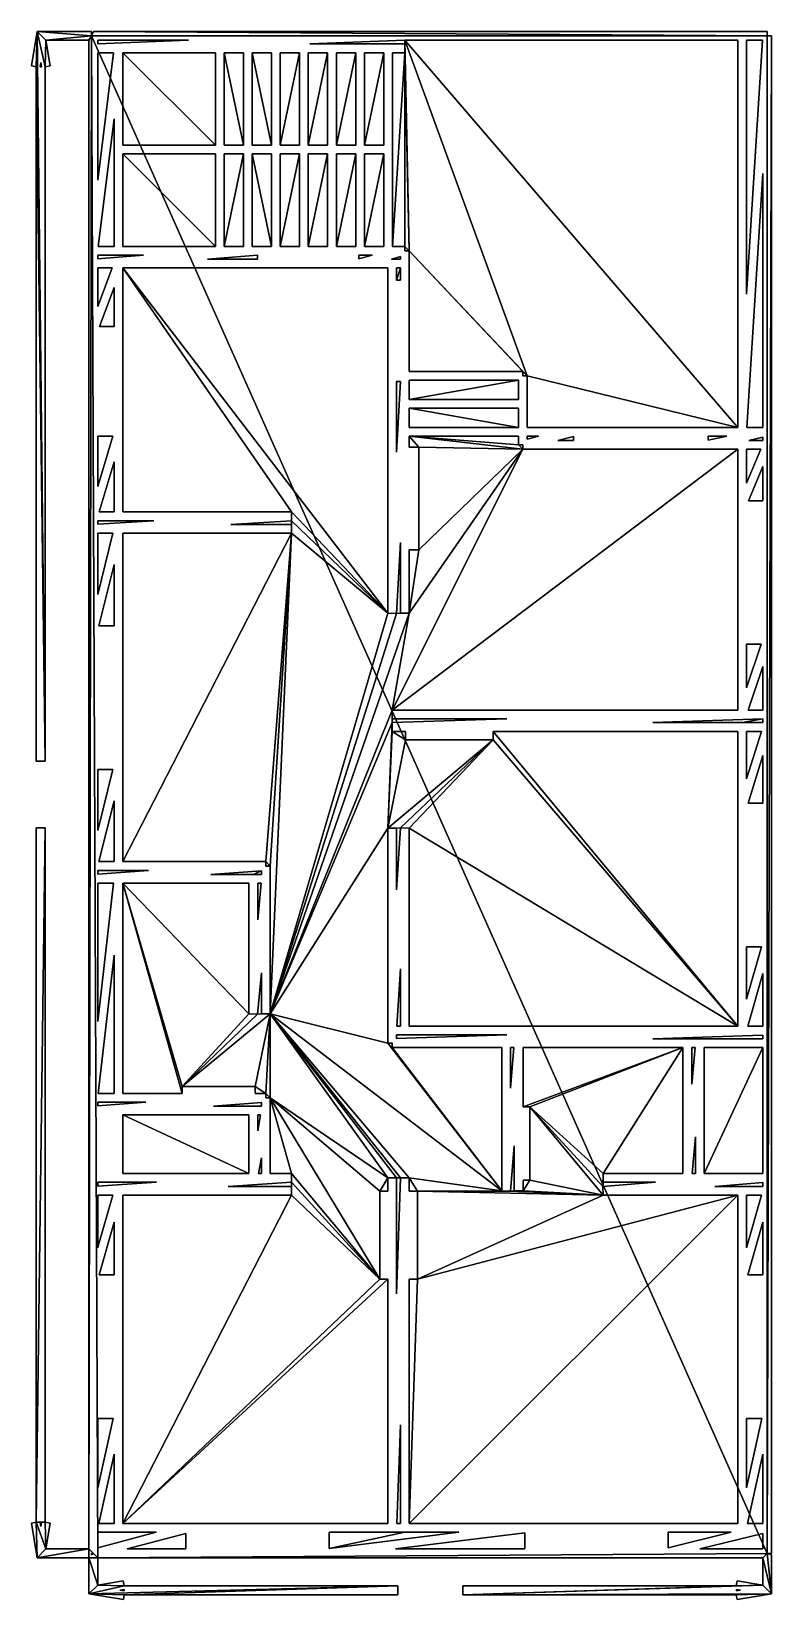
# Model space of a CAD drawing. Header units: inches. Extents: x 138 to 477, y 56 to 774.
import ezdxf

# ---------------------------------------------------------------- set-up
doc = ezdxf.new("R2010")
doc.units = ezdxf.units.IN

msp = doc.modelspace()

# ---------------------------------------------------------------- linework, layer by layer
for points in [[(140.28, 757.39), (138.03, 757.76), (140.72, 773.6)], [(140.72, 773.6, 120), (138.03, 757.76, 120), (140.28, 757.39, 120)], [(138.03, 757.76, 120), (140.72, 773.6, 120), (138.03, 757.76)], [(138.03, 757.76), (140.72, 773.6, 120), (140.72, 773.6)], [(144.28, 439.8), (140.28, 757.39), (140.72, 773.6)], [(140.72, 773.6, 120), (140.28, 757.39, 120), (144.28, 439.8, 120)], [(140.72, 773.6), (165.56, 773.6), (165.56, 771.6)], [(144.28, 757.37), (144.28, 439.8), (140.72, 773.6)], [(144.65, 769.6), (144.28, 757.37), (140.72, 773.6)], [(144.65, 769.6), (140.72, 773.6), (165.56, 771.6)], [(165.56, 771.6, 120), (165.56, 773.6, 120), (140.72, 773.6, 120)], [(140.72, 773.6, 120), (144.28, 439.8, 120), (144.28, 757.37, 120)], [(140.72, 773.6, 120), (144.28, 757.37, 120), (144.65, 769.6, 120)], [(165.56, 771.6, 120), (140.72, 773.6, 120), (144.65, 769.6, 120)], [(140.72, 773.6, 120), (165.56, 773.6, 120), (140.72, 773.6)], [(140.72, 773.6), (165.56, 773.6, 120), (165.56, 773.6)], [(144.65, 769.6), (146.65, 757.77), (144.28, 757.37)], [(144.28, 757.37, 120), (146.65, 757.77, 120), (144.65, 769.6, 120)], [(164.4, 769.6), (144.65, 769.6), (165.56, 771.6)], [(165.56, 771.6, 120), (144.65, 769.6, 120), (164.4, 769.6, 120)], [(164.4, 769.6, 120), (144.65, 769.6, 120), (164.4, 769.6)], [(164.4, 769.6), (144.65, 769.6, 120), (144.65, 769.6)], [(144.65, 769.6, 120), (146.65, 757.77, 120), (144.65, 769.6)], [(144.65, 769.6), (146.65, 757.77, 120), (146.65, 757.77)], [(164.4, 79.4), (164.4, 769.6), (165.56, 771.6)], [(165.56, 771.6), (168.4, 75.4), (164.4, 79.4)], [(165.56, 771.6, 120), (164.4, 769.6, 120), (164.4, 79.4, 120)], [(164.4, 79.4, 120), (168.4, 75.4, 120), (165.56, 771.6, 120)], [(164.4, 79.4, 120), (164.4, 769.6, 120), (164.4, 79.4)], [(164.4, 79.4), (164.4, 769.6, 120), (164.4, 769.6)], [(165.56, 771.6), (166.4, 773.6), (474.8, 771.6)], [(474.8, 771.6, 120), (166.4, 773.6, 120), (165.56, 771.6, 120)], [(165.56, 773.6, 120), (165.56, 771.6, 120), (165.56, 773.6)], [(165.56, 773.6), (165.56, 771.6, 120), (165.56, 771.6)], [(165.56, 771.6, 120), (166.4, 773.6, 120), (165.56, 771.6)], [(165.56, 771.6), (166.4, 773.6, 120), (166.4, 773.6)], [(165.56, 771.6), (474.8, 771.6), (474.8, 77.4)], [(165.56, 771.6), (474.8, 77.4), (168.4, 75.4)], [(474.8, 77.4, 120), (474.8, 771.6, 120), (165.56, 771.6, 120)], [(168.4, 75.4, 120), (474.8, 77.4, 120), (165.56, 771.6, 120)], [(166.4, 773.6), (474.8, 773.6), (474.8, 771.6)], [(474.8, 771.6, 120), (474.8, 773.6, 120), (166.4, 773.6, 120)], [(166.4, 773.6, 120), (474.8, 773.6, 120), (166.4, 773.6)], [(166.4, 773.6), (474.8, 773.6, 120), (474.8, 773.6)], [(209.92, 769.6), (168.4, 767.92), (168.4, 769.6)], [(168.4, 769.6, 120), (168.4, 767.92, 120), (209.92, 769.6, 120)], [(209.92, 769.6, 120), (168.4, 767.92, 120), (209.92, 769.6)], [(209.92, 769.6), (168.4, 767.92, 120), (168.4, 767.92)], [(168.4, 767.92, 120), (168.4, 769.6, 120), (168.4, 767.92)], [(168.4, 767.92), (168.4, 769.6, 120), (168.4, 769.6)], [(168.4, 769.6, 120), (209.92, 769.6, 120), (168.4, 769.6)], [(168.4, 769.6), (209.92, 769.6, 120), (209.92, 769.6)], [(308.96, 767.84), (265.44, 767.84), (309, 769.6)], [(309, 769.6, 120), (265.44, 767.84, 120), (308.96, 767.84, 120)], [(265.44, 767.84, 120), (309, 769.6, 120), (265.44, 767.84)], [(265.44, 767.84), (309, 769.6, 120), (309, 769.6)], [(308.96, 767.84, 120), (265.44, 767.84, 120), (308.96, 767.84)], [(308.96, 767.84), (265.44, 767.84, 120), (265.44, 767.84)], [(308.96, 763.84), (308.96, 767.84), (309, 769.6)], [(310.96, 673.2), (308.96, 763.84), (309, 769.6)], [(309, 769.6, 120), (308.96, 767.84, 120), (308.96, 763.84, 120)], [(309, 769.6, 120), (308.96, 763.84, 120), (310.96, 673.2, 120)], [(308.96, 763.84, 120), (308.96, 767.84, 120), (308.96, 763.84)], [(308.96, 763.84), (308.96, 767.84, 120), (308.96, 767.84)], [(309, 769.6), (461.28, 769.6), (461.28, 592.4)], [(309, 769.6), (461.28, 592.4), (364.96, 616.08)], [(309, 769.6), (364.96, 616.08), (310.96, 673.2)], [(461.28, 592.4, 120), (461.28, 769.6, 120), (309, 769.6, 120)], [(364.96, 616.08, 120), (461.28, 592.4, 120), (309, 769.6, 120)], [(310.96, 673.2, 120), (364.96, 616.08, 120), (309, 769.6, 120)], [(309, 769.6, 120), (461.28, 769.6, 120), (309, 769.6)], [(309, 769.6), (461.28, 769.6, 120), (461.28, 769.6)], [(461.28, 769.6, 120), (461.28, 592.4, 120), (461.28, 769.6)], [(461.28, 769.6), (461.28, 592.4, 120), (461.28, 592.4)], [(472.67, 769.6), (465.28, 653.38), (465.28, 769.6)], [(465.28, 769.6, 120), (465.28, 653.38, 120), (472.67, 769.6, 120)], [(472.67, 769.6, 120), (465.28, 653.38, 120), (472.67, 769.6)], [(472.67, 769.6), (465.28, 653.38, 120), (465.28, 653.38)], [(465.28, 653.38, 120), (465.28, 769.6, 120), (465.28, 653.38)], [(465.28, 653.38), (465.28, 769.6, 120), (465.28, 769.6)], [(465.28, 769.6, 120), (472.67, 769.6, 120), (465.28, 769.6)], [(465.28, 769.6), (472.67, 769.6, 120), (472.67, 769.6)], [(474.8, 773.6, 120), (474.8, 771.6, 120), (474.8, 773.6)], [(474.8, 773.6), (474.8, 771.6, 120), (474.8, 771.6)], [(476.8, 771.6), (476.8, 77.4), (474.8, 77.4)], [(474.8, 771.6), (476.8, 771.6), (474.8, 77.4)], [(474.8, 77.4, 120), (476.8, 77.4, 120), (476.8, 771.6, 120)], [(474.8, 77.4, 120), (476.8, 771.6, 120), (474.8, 771.6, 120)], [(474.8, 771.6, 120), (476.8, 771.6, 120), (474.8, 771.6)], [(474.8, 771.6), (476.8, 771.6, 120), (476.8, 771.6)], [(476.8, 771.6, 120), (476.8, 77.4, 120), (476.8, 771.6)], [(476.8, 771.6), (476.8, 77.4, 120), (476.8, 77.4)], [(168.4, 705.49), (168.4, 763.84), (175.66, 763.84)], [(175.66, 763.84, 120), (168.4, 763.84, 120), (168.4, 705.49, 120)], [(168.4, 705.49, 120), (168.4, 763.84, 120), (168.4, 705.49)], [(168.4, 705.49), (168.4, 763.84, 120), (168.4, 763.84)], [(168.4, 763.84, 120), (175.66, 763.84, 120), (168.4, 763.84)], [(168.4, 763.84), (175.66, 763.84, 120), (175.66, 763.84)], [(175.66, 763.84, 120), (168.4, 705.49, 120), (175.66, 763.84)], [(175.66, 763.84), (168.4, 705.49, 120), (168.4, 705.49)], [(179.92, 763.84), (222.24, 763.84), (222.24, 721.52)], [(222.24, 721.52), (179.92, 721.52), (179.92, 763.84)], [(222.24, 721.52, 120), (222.24, 763.84, 120), (179.92, 763.84, 120)], [(179.92, 763.84, 120), (179.92, 721.52, 120), (222.24, 721.52, 120)], [(179.92, 763.84, 120), (222.24, 763.84, 120), (179.92, 763.84)], [(179.92, 763.84), (222.24, 763.84, 120), (222.24, 763.84)], [(179.92, 721.52, 120), (179.92, 763.84, 120), (179.92, 721.52)], [(179.92, 721.52), (179.92, 763.84, 120), (179.92, 763.84)], [(222.24, 763.84, 120), (222.24, 721.52, 120), (222.24, 763.84)], [(222.24, 763.84), (222.24, 721.52, 120), (222.24, 721.52)], [(226.24, 763.84), (235.08, 763.84), (235.08, 721.52)], [(235.08, 721.52), (226.24, 721.52), (226.24, 763.84)], [(235.08, 721.52, 120), (235.08, 763.84, 120), (226.24, 763.84, 120)], [(226.24, 763.84, 120), (226.24, 721.52, 120), (235.08, 721.52, 120)], [(226.24, 763.84, 120), (235.08, 763.84, 120), (226.24, 763.84)], [(226.24, 763.84), (235.08, 763.84, 120), (235.08, 763.84)], [(226.24, 721.52, 120), (226.24, 763.84, 120), (226.24, 721.52)], [(226.24, 721.52), (226.24, 763.84, 120), (226.24, 763.84)], [(235.08, 763.84, 120), (235.08, 721.52, 120), (235.08, 763.84)], [(235.08, 763.84), (235.08, 721.52, 120), (235.08, 721.52)], [(247.92, 721.52), (239.08, 721.52), (239.08, 763.84)], [(239.08, 763.84), (247.92, 763.84), (247.92, 721.52)], [(239.08, 763.84, 120), (239.08, 721.52, 120), (247.92, 721.52, 120)], [(247.92, 721.52, 120), (247.92, 763.84, 120), (239.08, 763.84, 120)], [(239.08, 721.52, 120), (239.08, 763.84, 120), (239.08, 721.52)], [(239.08, 721.52), (239.08, 763.84, 120), (239.08, 763.84)], [(239.08, 763.84, 120), (247.92, 763.84, 120), (239.08, 763.84)], [(239.08, 763.84), (247.92, 763.84, 120), (247.92, 763.84)], [(247.92, 763.84, 120), (247.92, 721.52, 120), (247.92, 763.84)], [(247.92, 763.84), (247.92, 721.52, 120), (247.92, 721.52)], [(260.76, 763.84), (260.76, 721.52), (251.92, 721.52)], [(251.92, 721.52), (251.92, 763.84), (260.76, 763.84)], [(251.92, 721.52, 120), (260.76, 721.52, 120), (260.76, 763.84, 120)], [(260.76, 763.84, 120), (251.92, 763.84, 120), (251.92, 721.52, 120)], [(251.92, 763.84, 120), (260.76, 763.84, 120), (251.92, 763.84)], [(251.92, 763.84), (260.76, 763.84, 120), (260.76, 763.84)], [(251.92, 721.52, 120), (251.92, 763.84, 120), (251.92, 721.52)], [(251.92, 721.52), (251.92, 763.84, 120), (251.92, 763.84)], [(260.76, 763.84, 120), (260.76, 721.52, 120), (260.76, 763.84)], [(260.76, 763.84), (260.76, 721.52, 120), (260.76, 721.52)], [(273.6, 763.84), (273.6, 721.52), (264.76, 721.52)], [(264.76, 721.52), (264.76, 763.84), (273.6, 763.84)], [(264.76, 721.52, 120), (273.6, 721.52, 120), (273.6, 763.84, 120)], [(273.6, 763.84, 120), (264.76, 763.84, 120), (264.76, 721.52, 120)], [(264.76, 763.84, 120), (273.6, 763.84, 120), (264.76, 763.84)], [(264.76, 763.84), (273.6, 763.84, 120), (273.6, 763.84)], [(264.76, 721.52, 120), (264.76, 763.84, 120), (264.76, 721.52)], [(264.76, 721.52), (264.76, 763.84, 120), (264.76, 763.84)], [(273.6, 763.84, 120), (273.6, 721.52, 120), (273.6, 763.84)], [(273.6, 763.84), (273.6, 721.52, 120), (273.6, 721.52)], [(286.44, 763.84), (286.44, 721.52), (277.6, 721.52)], [(277.6, 721.52), (277.6, 763.84), (286.44, 763.84)], [(277.6, 721.52, 120), (286.44, 721.52, 120), (286.44, 763.84, 120)], [(286.44, 763.84, 120), (277.6, 763.84, 120), (277.6, 721.52, 120)], [(277.6, 763.84, 120), (286.44, 763.84, 120), (277.6, 763.84)], [(277.6, 763.84), (286.44, 763.84, 120), (286.44, 763.84)], [(277.6, 721.52, 120), (277.6, 763.84, 120), (277.6, 721.52)], [(277.6, 721.52), (277.6, 763.84, 120), (277.6, 763.84)], [(286.44, 763.84, 120), (286.44, 721.52, 120), (286.44, 763.84)], [(286.44, 763.84), (286.44, 721.52, 120), (286.44, 721.52)], [(299.28, 763.84), (299.28, 721.52), (290.44, 721.52)], [(290.44, 721.52), (290.44, 763.84), (299.28, 763.84)], [(290.44, 721.52, 120), (299.28, 721.52, 120), (299.28, 763.84, 120)], [(299.28, 763.84, 120), (290.44, 763.84, 120), (290.44, 721.52, 120)], [(290.44, 763.84, 120), (299.28, 763.84, 120), (290.44, 763.84)], [(290.44, 763.84), (299.28, 763.84, 120), (299.28, 763.84)], [(290.44, 721.52, 120), (290.44, 763.84, 120), (290.44, 721.52)], [(290.44, 721.52), (290.44, 763.84, 120), (290.44, 763.84)], [(299.28, 763.84, 120), (299.28, 721.52, 120), (299.28, 763.84)], [(299.28, 763.84), (299.28, 721.52, 120), (299.28, 721.52)], [(303.28, 675.2), (303.28, 763.84), (308.96, 763.84)], [(308.96, 675.2), (303.28, 675.2), (308.96, 763.84)], [(308.96, 763.84, 120), (303.28, 763.84, 120), (303.28, 675.2, 120)], [(308.96, 763.84, 120), (303.28, 675.2, 120), (308.96, 675.2, 120)], [(303.28, 763.84, 120), (308.96, 763.84, 120), (303.28, 763.84)], [(303.28, 763.84), (308.96, 763.84, 120), (308.96, 763.84)], [(303.28, 675.2, 120), (303.28, 763.84, 120), (303.28, 675.2)], [(303.28, 675.2), (303.28, 763.84, 120), (303.28, 763.84)], [(310.96, 673.2), (308.96, 675.2), (308.96, 763.84)], [(308.96, 763.84, 120), (308.96, 675.2, 120), (310.96, 673.2, 120)], [(140.28, 757.39, 120), (138.03, 757.76, 120), (140.28, 757.39)], [(140.28, 757.39), (138.03, 757.76, 120), (138.03, 757.76)], [(144.28, 439.8), (140.28, 439.8), (140.28, 757.39)], [(140.28, 757.39, 120), (140.28, 439.8, 120), (144.28, 439.8, 120)], [(140.28, 439.8, 120), (140.28, 757.39, 120), (140.28, 439.8)], [(140.28, 439.8), (140.28, 757.39, 120), (140.28, 757.39)], [(142.65, 757.44), (142.03, 757.44), (142.33, 759.33)], [(142.33, 759.33, 120), (142.03, 757.44, 120), (142.65, 757.44, 120)], [(142.03, 757.44, 120), (142.33, 759.33, 120), (142.03, 757.44)], [(142.03, 757.44), (142.33, 759.33, 120), (142.33, 759.33)], [(142.65, 757.44, 120), (142.03, 757.44, 120), (142.65, 757.44)], [(142.65, 757.44), (142.03, 757.44, 120), (142.03, 757.44)], [(142.33, 759.33, 120), (142.65, 757.44, 120), (142.33, 759.33)], [(142.33, 759.33), (142.65, 757.44, 120), (142.65, 757.44)], [(146.65, 757.77, 120), (144.28, 757.37, 120), (146.65, 757.77)], [(146.65, 757.77), (144.28, 757.37, 120), (144.28, 757.37)], [(144.28, 757.37, 120), (144.28, 439.8, 120), (144.28, 757.37)], [(144.28, 757.37), (144.28, 439.8, 120), (144.28, 439.8)], [(175.92, 733.55), (175.92, 675.2), (168.66, 675.2)], [(168.66, 675.2, 120), (175.92, 675.2, 120), (175.92, 733.55, 120)], [(168.66, 675.2, 120), (175.92, 733.55, 120), (168.66, 675.2)], [(168.66, 675.2), (175.92, 733.55, 120), (175.92, 733.55)], [(175.92, 733.55, 120), (175.92, 675.2, 120), (175.92, 733.55)], [(175.92, 733.55), (175.92, 675.2, 120), (175.92, 675.2)], [(222.24, 721.52, 120), (179.92, 721.52, 120), (222.24, 721.52)], [(222.24, 721.52), (179.92, 721.52, 120), (179.92, 721.52)], [(179.92, 717.52), (222.24, 717.52), (222.24, 675.2)], [(222.24, 675.2), (179.92, 675.2), (179.92, 717.52)], [(222.24, 675.2, 120), (222.24, 717.52, 120), (179.92, 717.52, 120)], [(179.92, 717.52, 120), (179.92, 675.2, 120), (222.24, 675.2, 120)], [(179.92, 717.52, 120), (222.24, 717.52, 120), (179.92, 717.52)], [(179.92, 717.52), (222.24, 717.52, 120), (222.24, 717.52)], [(179.92, 675.2, 120), (179.92, 717.52, 120), (179.92, 675.2)], [(179.92, 675.2), (179.92, 717.52, 120), (179.92, 717.52)], [(222.24, 717.52, 120), (222.24, 675.2, 120), (222.24, 717.52)], [(222.24, 717.52), (222.24, 675.2, 120), (222.24, 675.2)], [(235.08, 721.52, 120), (226.24, 721.52, 120), (235.08, 721.52)], [(235.08, 721.52), (226.24, 721.52, 120), (226.24, 721.52)], [(226.24, 675.2), (226.24, 717.52), (235.08, 717.52)], [(235.08, 717.52), (235.08, 675.2), (226.24, 675.2)], [(235.08, 717.52, 120), (226.24, 717.52, 120), (226.24, 675.2, 120)], [(226.24, 675.2, 120), (235.08, 675.2, 120), (235.08, 717.52, 120)], [(226.24, 675.2, 120), (226.24, 717.52, 120), (226.24, 675.2)], [(226.24, 675.2), (226.24, 717.52, 120), (226.24, 717.52)], [(226.24, 717.52, 120), (235.08, 717.52, 120), (226.24, 717.52)], [(226.24, 717.52), (235.08, 717.52, 120), (235.08, 717.52)], [(235.08, 717.52, 120), (235.08, 675.2, 120), (235.08, 717.52)], [(235.08, 717.52), (235.08, 675.2, 120), (235.08, 675.2)], [(247.92, 721.52, 120), (239.08, 721.52, 120), (247.92, 721.52)], [(247.92, 721.52), (239.08, 721.52, 120), (239.08, 721.52)], [(239.08, 717.52), (247.92, 717.52), (247.92, 675.2)], [(247.92, 675.2), (239.08, 675.2), (239.08, 717.52)], [(247.92, 675.2, 120), (247.92, 717.52, 120), (239.08, 717.52, 120)], [(239.08, 717.52, 120), (239.08, 675.2, 120), (247.92, 675.2, 120)], [(239.08, 717.52, 120), (247.92, 717.52, 120), (239.08, 717.52)], [(239.08, 717.52), (247.92, 717.52, 120), (247.92, 717.52)], [(239.08, 675.2, 120), (239.08, 717.52, 120), (239.08, 675.2)], [(239.08, 675.2), (239.08, 717.52, 120), (239.08, 717.52)], [(247.92, 717.52, 120), (247.92, 675.2, 120), (247.92, 717.52)], [(247.92, 717.52), (247.92, 675.2, 120), (247.92, 675.2)], [(260.76, 721.52, 120), (251.92, 721.52, 120), (260.76, 721.52)], [(260.76, 721.52), (251.92, 721.52, 120), (251.92, 721.52)], [(260.76, 717.52), (260.76, 675.2), (251.92, 675.2)], [(251.92, 675.2), (251.92, 717.52), (260.76, 717.52)], [(251.92, 675.2, 120), (260.76, 675.2, 120), (260.76, 717.52, 120)], [(260.76, 717.52, 120), (251.92, 717.52, 120), (251.92, 675.2, 120)], [(251.92, 717.52, 120), (260.76, 717.52, 120), (251.92, 717.52)], [(251.92, 717.52), (260.76, 717.52, 120), (260.76, 717.52)], [(251.92, 675.2, 120), (251.92, 717.52, 120), (251.92, 675.2)], [(251.92, 675.2), (251.92, 717.52, 120), (251.92, 717.52)], [(260.76, 717.52, 120), (260.76, 675.2, 120), (260.76, 717.52)], [(260.76, 717.52), (260.76, 675.2, 120), (260.76, 675.2)], [(273.6, 721.52, 120), (264.76, 721.52, 120), (273.6, 721.52)], [(273.6, 721.52), (264.76, 721.52, 120), (264.76, 721.52)], [(273.6, 717.52), (273.6, 675.2), (264.76, 675.2)], [(264.76, 675.2), (264.76, 717.52), (273.6, 717.52)], [(264.76, 675.2, 120), (273.6, 675.2, 120), (273.6, 717.52, 120)], [(273.6, 717.52, 120), (264.76, 717.52, 120), (264.76, 675.2, 120)], [(264.76, 717.52, 120), (273.6, 717.52, 120), (264.76, 717.52)], [(264.76, 717.52), (273.6, 717.52, 120), (273.6, 717.52)], [(264.76, 675.2, 120), (264.76, 717.52, 120), (264.76, 675.2)], [(264.76, 675.2), (264.76, 717.52, 120), (264.76, 717.52)], [(273.6, 717.52, 120), (273.6, 675.2, 120), (273.6, 717.52)], [(273.6, 717.52), (273.6, 675.2, 120), (273.6, 675.2)], [(286.44, 721.52, 120), (277.6, 721.52, 120), (286.44, 721.52)], [(286.44, 721.52), (277.6, 721.52, 120), (277.6, 721.52)], [(286.44, 717.52), (286.44, 675.2), (277.6, 675.2)], [(277.6, 675.2), (277.6, 717.52), (286.44, 717.52)], [(277.6, 675.2, 120), (286.44, 675.2, 120), (286.44, 717.52, 120)], [(286.44, 717.52, 120), (277.6, 717.52, 120), (277.6, 675.2, 120)], [(277.6, 717.52, 120), (286.44, 717.52, 120), (277.6, 717.52)], [(277.6, 717.52), (286.44, 717.52, 120), (286.44, 717.52)], [(277.6, 675.2, 120), (277.6, 717.52, 120), (277.6, 675.2)], [(277.6, 675.2), (277.6, 717.52, 120), (277.6, 717.52)], [(286.44, 717.52, 120), (286.44, 675.2, 120), (286.44, 717.52)], [(286.44, 717.52), (286.44, 675.2, 120), (286.44, 675.2)], [(299.28, 721.52, 120), (290.44, 721.52, 120), (299.28, 721.52)], [(299.28, 721.52), (290.44, 721.52, 120), (290.44, 721.52)], [(299.28, 717.52), (299.28, 675.2), (290.44, 675.2)], [(290.44, 675.2), (290.44, 717.52), (299.28, 717.52)], [(290.44, 675.2, 120), (299.28, 675.2, 120), (299.28, 717.52, 120)], [(299.28, 717.52, 120), (290.44, 717.52, 120), (290.44, 675.2, 120)], [(290.44, 717.52, 120), (299.28, 717.52, 120), (290.44, 717.52)], [(290.44, 717.52), (299.28, 717.52, 120), (299.28, 717.52)], [(290.44, 675.2, 120), (290.44, 717.52, 120), (290.44, 675.2)], [(290.44, 675.2), (290.44, 717.52, 120), (290.44, 717.52)], [(299.28, 717.52, 120), (299.28, 675.2, 120), (299.28, 717.52)], [(299.28, 717.52), (299.28, 675.2, 120), (299.28, 675.2)], [(472.8, 592.4), (465.41, 592.4), (472.8, 708.62)], [(472.8, 708.62, 120), (465.41, 592.4, 120), (472.8, 592.4, 120)], [(465.41, 592.4, 120), (472.8, 708.62, 120), (465.41, 592.4)], [(465.41, 592.4), (472.8, 708.62, 120), (472.8, 708.62)], [(472.8, 708.62, 120), (472.8, 592.4, 120), (472.8, 708.62)], [(472.8, 708.62), (472.8, 592.4, 120), (472.8, 592.4)], [(175.92, 675.2, 120), (168.66, 675.2, 120), (175.92, 675.2)], [(175.92, 675.2), (168.66, 675.2, 120), (168.66, 675.2)], [(222.24, 675.2, 120), (179.92, 675.2, 120), (222.24, 675.2)], [(222.24, 675.2), (179.92, 675.2, 120), (179.92, 675.2)], [(235.08, 675.2, 120), (226.24, 675.2, 120), (235.08, 675.2)], [(235.08, 675.2), (226.24, 675.2, 120), (226.24, 675.2)], [(247.92, 675.2, 120), (239.08, 675.2, 120), (247.92, 675.2)], [(247.92, 675.2), (239.08, 675.2, 120), (239.08, 675.2)], [(260.76, 675.2, 120), (251.92, 675.2, 120), (260.76, 675.2)], [(260.76, 675.2), (251.92, 675.2, 120), (251.92, 675.2)], [(273.6, 675.2, 120), (264.76, 675.2, 120), (273.6, 675.2)], [(273.6, 675.2), (264.76, 675.2, 120), (264.76, 675.2)], [(286.44, 675.2, 120), (277.6, 675.2, 120), (286.44, 675.2)], [(286.44, 675.2), (277.6, 675.2, 120), (277.6, 675.2)], [(299.28, 675.2, 120), (290.44, 675.2, 120), (299.28, 675.2)], [(299.28, 675.2), (290.44, 675.2, 120), (290.44, 675.2)], [(308.96, 675.2, 120), (303.28, 675.2, 120), (308.96, 675.2)], [(308.96, 675.2), (303.28, 675.2, 120), (303.28, 675.2)], [(310.96, 673.2), (308.96, 673.2), (308.96, 675.2)], [(308.96, 675.2, 120), (308.96, 673.2, 120), (310.96, 673.2, 120)], [(308.96, 673.2, 120), (308.96, 675.2, 120), (308.96, 673.2)], [(308.96, 673.2), (308.96, 675.2, 120), (308.96, 675.2)], [(189.28, 671.2), (168.4, 669.6), (168.4, 671.2)], [(168.4, 671.2, 120), (168.4, 669.6, 120), (189.28, 671.2, 120)], [(189.28, 671.2, 120), (168.4, 669.6, 120), (189.28, 671.2)], [(189.28, 671.2), (168.4, 669.6, 120), (168.4, 669.6)], [(168.4, 669.6, 120), (168.4, 671.2, 120), (168.4, 669.6)], [(168.4, 669.6), (168.4, 671.2, 120), (168.4, 671.2)], [(168.4, 671.2, 120), (189.28, 671.2, 120), (168.4, 671.2)], [(168.4, 671.2), (189.28, 671.2, 120), (189.28, 671.2)], [(218.64, 669.44), (241.52, 671.19), (241.52, 669.44)], [(241.52, 669.44, 120), (241.52, 671.19, 120), (218.64, 669.44, 120)], [(218.64, 669.44, 120), (241.52, 671.19, 120), (218.64, 669.44)], [(218.64, 669.44), (241.52, 671.19, 120), (241.52, 671.19)], [(241.52, 669.44, 120), (218.64, 669.44, 120), (241.52, 669.44)], [(241.52, 669.44), (218.64, 669.44, 120), (218.64, 669.44)], [(241.52, 671.19, 120), (241.52, 669.44, 120), (241.52, 671.19)], [(241.52, 671.19), (241.52, 669.44, 120), (241.52, 669.44)], [(287.84, 669.51), (287.84, 671.2), (294.03, 671.2)], [(294.03, 671.2, 120), (287.84, 671.2, 120), (287.84, 669.51, 120)], [(287.84, 669.51, 120), (287.84, 671.2, 120), (287.84, 669.51)], [(287.84, 669.51), (287.84, 671.2, 120), (287.84, 671.2)], [(287.84, 671.2, 120), (294.03, 671.2, 120), (287.84, 671.2)], [(287.84, 671.2), (294.03, 671.2, 120), (294.03, 671.2)], [(294.03, 671.2, 120), (287.84, 669.51, 120), (294.03, 671.2)], [(294.03, 671.2), (287.84, 669.51, 120), (287.84, 669.51)], [(306.96, 669.44), (302.77, 669.44), (306.96, 670.58)], [(306.96, 670.58, 120), (302.77, 669.44, 120), (306.96, 669.44, 120)], [(302.77, 669.44, 120), (306.96, 670.58, 120), (302.77, 669.44)], [(302.77, 669.44), (306.96, 670.58, 120), (306.96, 670.58)], [(306.96, 669.44, 120), (302.77, 669.44, 120), (306.96, 669.44)], [(306.96, 669.44), (302.77, 669.44, 120), (302.77, 669.44)], [(306.96, 670.58, 120), (306.96, 669.44, 120), (306.96, 670.58)], [(306.96, 670.58), (306.96, 669.44, 120), (306.96, 669.44)], [(310.96, 673.2, 120), (308.96, 673.2, 120), (310.96, 673.2)], [(310.96, 673.2), (308.96, 673.2, 120), (308.96, 673.2)], [(362.96, 618.08), (310.96, 618.08), (310.96, 673.2)], [(364.96, 616.08), (362.96, 618.08), (310.96, 673.2)], [(310.96, 673.2, 120), (310.96, 618.08, 120), (362.96, 618.08, 120)], [(310.96, 673.2, 120), (362.96, 618.08, 120), (364.96, 616.08, 120)], [(310.96, 618.08, 120), (310.96, 673.2, 120), (310.96, 618.08)], [(310.96, 618.08), (310.96, 673.2, 120), (310.96, 673.2)], [(168.4, 647.67), (168.4, 665.44), (175.04, 665.44)], [(175.04, 665.44, 120), (168.4, 665.44, 120), (168.4, 647.67, 120)], [(168.4, 647.67, 120), (168.4, 665.44, 120), (168.4, 647.67)], [(168.4, 647.67), (168.4, 665.44, 120), (168.4, 665.44)], [(168.4, 665.44, 120), (175.04, 665.44, 120), (168.4, 665.44)], [(168.4, 665.44), (175.04, 665.44, 120), (175.04, 665.44)], [(175.04, 665.44, 120), (168.4, 647.67, 120), (175.04, 665.44)], [(175.04, 665.44), (168.4, 647.67, 120), (168.4, 647.67)], [(179.92, 665.44), (301.2, 665.44), (301.2, 507.48)], [(257, 553.76), (179.92, 553.76), (179.92, 665.44)], [(257, 553.76), (179.92, 665.44), (301.2, 507.48)], [(301.2, 507.48, 120), (301.2, 665.44, 120), (179.92, 665.44, 120)], [(179.92, 665.44, 120), (179.92, 553.76, 120), (257, 553.76, 120)], [(301.2, 507.48, 120), (179.92, 665.44, 120), (257, 553.76, 120)], [(179.92, 665.44, 120), (301.2, 665.44, 120), (179.92, 665.44)], [(179.92, 665.44), (301.2, 665.44, 120), (301.2, 665.44)], [(179.92, 553.76, 120), (179.92, 665.44, 120), (179.92, 553.76)], [(179.92, 553.76), (179.92, 665.44, 120), (179.92, 665.44)], [(301.2, 665.44, 120), (301.2, 507.48, 120), (301.2, 665.44)], [(301.2, 665.44), (301.2, 507.48, 120), (301.2, 507.48)], [(305.2, 659.76), (305.2, 665.44), (306.96, 665.44)], [(306.96, 665.44), (306.96, 659.76), (305.2, 659.76)], [(306.96, 665.44, 120), (305.2, 665.44, 120), (305.2, 659.76, 120)], [(305.2, 659.76, 120), (306.96, 659.76, 120), (306.96, 665.44, 120)], [(305.2, 659.76, 120), (305.2, 665.44, 120), (305.2, 659.76)], [(305.2, 659.76), (305.2, 665.44, 120), (305.2, 665.44)], [(305.2, 665.44, 120), (306.96, 665.44, 120), (305.2, 665.44)], [(305.2, 665.44), (306.96, 665.44, 120), (306.96, 665.44)], [(306.96, 665.44, 120), (306.96, 659.76, 120), (306.96, 665.44)], [(306.96, 665.44), (306.96, 659.76, 120), (306.96, 659.76)], [(175.92, 656.37), (175.92, 638.6), (169.28, 638.6)], [(169.28, 638.6, 120), (175.92, 638.6, 120), (175.92, 656.37, 120)], [(169.28, 638.6, 120), (175.92, 656.37, 120), (169.28, 638.6)], [(169.28, 638.6), (175.92, 656.37, 120), (175.92, 656.37)], [(175.92, 656.37, 120), (175.92, 638.6, 120), (175.92, 656.37)], [(175.92, 656.37), (175.92, 638.6, 120), (175.92, 638.6)], [(306.96, 659.76, 120), (305.2, 659.76, 120), (306.96, 659.76)], [(306.96, 659.76), (305.2, 659.76, 120), (305.2, 659.76)], [(175.92, 638.6, 120), (169.28, 638.6, 120), (175.92, 638.6)], [(175.92, 638.6), (169.28, 638.6, 120), (169.28, 638.6)], [(362.96, 618.08, 120), (310.96, 618.08, 120), (362.96, 618.08)], [(362.96, 618.08), (310.96, 618.08, 120), (310.96, 618.08)], [(364.96, 616.08), (362.96, 616.08), (362.96, 618.08)], [(362.96, 618.08, 120), (362.96, 616.08, 120), (364.96, 616.08, 120)], [(362.96, 616.08, 120), (362.96, 618.08, 120), (362.96, 616.08)], [(362.96, 616.08), (362.96, 618.08, 120), (362.96, 618.08)], [(305.2, 581.12), (305.2, 613.44), (306.96, 613.44)], [(306.96, 613.44, 120), (305.2, 613.44, 120), (305.2, 581.12, 120)], [(305.2, 581.12, 120), (305.2, 613.44, 120), (305.2, 581.12)], [(305.2, 581.12), (305.2, 613.44, 120), (305.2, 613.44)], [(305.2, 613.44, 120), (306.96, 613.44, 120), (305.2, 613.44)], [(305.2, 613.44), (306.96, 613.44, 120), (306.96, 613.44)], [(306.96, 613.44, 120), (305.2, 581.12, 120), (306.96, 613.44)], [(306.96, 613.44), (305.2, 581.12, 120), (305.2, 581.12)], [(310.96, 605.24), (310.96, 614.08), (360.96, 614.08)], [(360.96, 614.08), (360.96, 605.24), (310.96, 605.24)], [(360.96, 614.08, 120), (310.96, 614.08, 120), (310.96, 605.24, 120)], [(310.96, 605.24, 120), (360.96, 605.24, 120), (360.96, 614.08, 120)], [(310.96, 605.24, 120), (310.96, 614.08, 120), (310.96, 605.24)], [(310.96, 605.24), (310.96, 614.08, 120), (310.96, 614.08)], [(310.96, 614.08, 120), (360.96, 614.08, 120), (310.96, 614.08)], [(310.96, 614.08), (360.96, 614.08, 120), (360.96, 614.08)], [(360.96, 614.08, 120), (360.96, 605.24, 120), (360.96, 614.08)], [(360.96, 614.08), (360.96, 605.24, 120), (360.96, 605.24)], [(364.96, 616.08, 120), (362.96, 616.08, 120), (364.96, 616.08)], [(364.96, 616.08), (362.96, 616.08, 120), (362.96, 616.08)], [(461.28, 592.4), (364.96, 592.4), (364.96, 616.08)], [(364.96, 616.08, 120), (364.96, 592.4, 120), (461.28, 592.4, 120)], [(364.96, 592.4, 120), (364.96, 616.08, 120), (364.96, 592.4)], [(364.96, 592.4), (364.96, 616.08, 120), (364.96, 616.08)], [(360.96, 605.24, 120), (310.96, 605.24, 120), (360.96, 605.24)], [(360.96, 605.24), (310.96, 605.24, 120), (310.96, 605.24)], [(360.96, 592.4), (310.96, 592.4), (310.96, 601.24)], [(310.96, 601.24), (360.96, 601.24), (360.96, 592.4)], [(310.96, 601.24, 120), (310.96, 592.4, 120), (360.96, 592.4, 120)], [(360.96, 592.4, 120), (360.96, 601.24, 120), (310.96, 601.24, 120)], [(310.96, 592.4, 120), (310.96, 601.24, 120), (310.96, 592.4)], [(310.96, 592.4), (310.96, 601.24, 120), (310.96, 601.24)], [(310.96, 601.24, 120), (360.96, 601.24, 120), (310.96, 601.24)], [(310.96, 601.24), (360.96, 601.24, 120), (360.96, 601.24)], [(360.96, 601.24, 120), (360.96, 592.4, 120), (360.96, 601.24)], [(360.96, 601.24), (360.96, 592.4, 120), (360.96, 592.4)], [(175.24, 588.4), (168.4, 565.47), (168.4, 588.4)], [(168.4, 588.4, 120), (168.4, 565.47, 120), (175.24, 588.4, 120)], [(175.24, 588.4, 120), (168.4, 565.47, 120), (175.24, 588.4)], [(175.24, 588.4), (168.4, 565.47, 120), (168.4, 565.47)], [(168.4, 565.47, 120), (168.4, 588.4, 120), (168.4, 565.47)], [(168.4, 565.47), (168.4, 588.4, 120), (168.4, 588.4)], [(168.4, 588.4, 120), (175.24, 588.4, 120), (168.4, 588.4)], [(168.4, 588.4), (175.24, 588.4, 120), (175.24, 588.4)], [(360.96, 592.4, 120), (310.96, 592.4, 120), (360.96, 592.4)], [(360.96, 592.4), (310.96, 592.4, 120), (310.96, 592.4)], [(310.96, 588.4), (360.96, 588.4), (360.96, 584.52)], [(315.4, 583.44), (310.96, 583.44), (310.96, 588.4)], [(310.96, 588.4), (360.96, 584.52), (362.96, 582.52)], [(315.4, 583.44), (310.96, 588.4), (362.96, 582.52)], [(360.96, 584.52, 120), (360.96, 588.4, 120), (310.96, 588.4, 120)], [(310.96, 588.4, 120), (310.96, 583.44, 120), (315.4, 583.44, 120)], [(362.96, 582.52, 120), (360.96, 584.52, 120), (310.96, 588.4, 120)], [(362.96, 582.52, 120), (310.96, 588.4, 120), (315.4, 583.44, 120)], [(310.96, 588.4, 120), (360.96, 588.4, 120), (310.96, 588.4)], [(310.96, 588.4), (360.96, 588.4, 120), (360.96, 588.4)], [(310.96, 583.44, 120), (310.96, 588.4, 120), (310.96, 583.44)], [(310.96, 583.44), (310.96, 588.4, 120), (310.96, 588.4)], [(360.96, 588.4, 120), (360.96, 584.52, 120), (360.96, 588.4)], [(360.96, 588.4), (360.96, 584.52, 120), (360.96, 584.52)], [(461.28, 592.4, 120), (364.96, 592.4, 120), (461.28, 592.4)], [(461.28, 592.4), (364.96, 592.4, 120), (364.96, 592.4)], [(364.96, 587.09), (364.96, 588.4), (370.12, 588.4)], [(370.12, 588.4, 120), (364.96, 588.4, 120), (364.96, 587.09, 120)], [(364.96, 587.09, 120), (364.96, 588.4, 120), (364.96, 587.09)], [(364.96, 587.09), (364.96, 588.4, 120), (364.96, 588.4)], [(364.96, 588.4, 120), (370.12, 588.4, 120), (364.96, 588.4)], [(364.96, 588.4), (370.12, 588.4, 120), (370.12, 588.4)], [(370.12, 588.4, 120), (364.96, 587.09, 120), (370.12, 588.4)], [(370.12, 588.4), (364.96, 587.09, 120), (364.96, 587.09)], [(386.12, 588.34), (386.12, 586.52), (378.97, 586.52)], [(378.97, 586.52, 120), (386.12, 586.52, 120), (386.12, 588.34, 120)], [(378.97, 586.52, 120), (386.12, 588.34, 120), (378.97, 586.52)], [(378.97, 586.52), (386.12, 588.34, 120), (386.12, 588.34)], [(386.12, 588.34, 120), (386.12, 586.52, 120), (386.12, 588.34)], [(386.12, 588.34), (386.12, 586.52, 120), (386.12, 586.52)], [(447.8, 586.57), (447.8, 588.4), (456.22, 588.4)], [(456.22, 588.4, 120), (447.8, 588.4, 120), (447.8, 586.57, 120)], [(447.8, 586.57, 120), (447.8, 588.4, 120), (447.8, 586.57)], [(447.8, 586.57), (447.8, 588.4, 120), (447.8, 588.4)], [(447.8, 588.4, 120), (456.22, 588.4, 120), (447.8, 588.4)], [(447.8, 588.4), (456.22, 588.4, 120), (456.22, 588.4)], [(456.22, 588.4, 120), (447.8, 586.57, 120), (456.22, 588.4)], [(456.22, 588.4), (447.8, 586.57, 120), (447.8, 586.57)], [(472.8, 592.4, 120), (465.41, 592.4, 120), (472.8, 592.4)], [(472.8, 592.4), (465.41, 592.4, 120), (465.41, 592.4)], [(461.28, 582.52), (461.28, 463.16), (303.2, 463.16)], [(362.96, 582.52), (461.28, 582.52), (303.2, 463.16)], [(310.96, 507.48), (362.96, 582.52), (303.2, 463.16)], [(303.2, 463.16, 120), (461.28, 463.16, 120), (461.28, 582.52, 120)], [(303.2, 463.16, 120), (461.28, 582.52, 120), (362.96, 582.52, 120)], [(303.2, 463.16, 120), (362.96, 582.52, 120), (310.96, 507.48, 120)], [(315.4, 583.44, 120), (310.96, 583.44, 120), (315.4, 583.44)], [(315.4, 583.44), (310.96, 583.44, 120), (310.96, 583.44)], [(310.96, 507.48), (315.4, 536.4), (362.96, 582.52)], [(362.96, 582.52, 120), (315.4, 536.4, 120), (310.96, 507.48, 120)], [(315.4, 536.4), (315.4, 583.44), (362.96, 582.52)], [(362.96, 582.52, 120), (315.4, 583.44, 120), (315.4, 536.4, 120)], [(315.4, 536.4, 120), (315.4, 583.44, 120), (315.4, 536.4)], [(315.4, 536.4), (315.4, 583.44, 120), (315.4, 583.44)], [(360.96, 584.52), (362.96, 584.52), (362.96, 582.52)], [(362.96, 582.52, 120), (362.96, 584.52, 120), (360.96, 584.52, 120)], [(360.96, 584.52, 120), (362.96, 584.52, 120), (360.96, 584.52)], [(360.96, 584.52), (362.96, 584.52, 120), (362.96, 584.52)], [(362.96, 584.52, 120), (362.96, 582.52, 120), (362.96, 584.52)], [(362.96, 584.52), (362.96, 582.52, 120), (362.96, 582.52)], [(362.96, 582.52, 120), (461.28, 582.52, 120), (362.96, 582.52)], [(362.96, 582.52), (461.28, 582.52, 120), (461.28, 582.52)], [(386.12, 586.52, 120), (378.97, 586.52, 120), (386.12, 586.52)], [(386.12, 586.52), (378.97, 586.52, 120), (378.97, 586.52)], [(461.28, 582.52, 120), (461.28, 463.16, 120), (461.28, 582.52)], [(461.28, 582.52), (461.28, 463.16, 120), (461.28, 463.16)], [(465.28, 582.52), (471.8, 582.52), (465.28, 566.9)], [(465.28, 566.9, 120), (471.8, 582.52, 120), (465.28, 582.52, 120)], [(465.28, 582.52, 120), (471.8, 582.52, 120), (465.28, 582.52)], [(465.28, 582.52), (471.8, 582.52, 120), (471.8, 582.52)], [(471.8, 582.52, 120), (465.28, 566.9, 120), (471.8, 582.52)], [(471.8, 582.52), (465.28, 566.9, 120), (465.28, 566.9)], [(465.28, 566.9, 120), (465.28, 582.52, 120), (465.28, 566.9)], [(465.28, 566.9), (465.28, 582.52, 120), (465.28, 582.52)], [(466.38, 586.52), (472.8, 587.92), (472.8, 586.52)], [(472.8, 586.52, 120), (472.8, 587.92, 120), (466.38, 586.52, 120)], [(466.38, 586.52, 120), (472.8, 587.92, 120), (466.38, 586.52)], [(466.38, 586.52), (472.8, 587.92, 120), (472.8, 587.92)], [(472.8, 586.52, 120), (466.38, 586.52, 120), (472.8, 586.52)], [(472.8, 586.52), (466.38, 586.52, 120), (466.38, 586.52)], [(472.8, 587.92, 120), (472.8, 586.52, 120), (472.8, 587.92)], [(472.8, 587.92), (472.8, 586.52, 120), (472.8, 586.52)], [(169.08, 553.76), (175.92, 576.69), (175.92, 553.76)], [(175.92, 553.76, 120), (175.92, 576.69, 120), (169.08, 553.76, 120)], [(169.08, 553.76, 120), (175.92, 576.69, 120), (169.08, 553.76)], [(169.08, 553.76), (175.92, 576.69, 120), (175.92, 576.69)], [(175.92, 576.69, 120), (175.92, 553.76, 120), (175.92, 576.69)], [(175.92, 576.69), (175.92, 553.76, 120), (175.92, 553.76)], [(466.28, 558.92), (472.8, 574.54), (472.8, 558.92)], [(472.8, 558.92, 120), (472.8, 574.54, 120), (466.28, 558.92, 120)], [(466.28, 558.92, 120), (472.8, 574.54, 120), (466.28, 558.92)], [(466.28, 558.92), (472.8, 574.54, 120), (472.8, 574.54)], [(472.8, 574.54, 120), (472.8, 558.92, 120), (472.8, 574.54)], [(472.8, 574.54), (472.8, 558.92, 120), (472.8, 558.92)], [(175.92, 553.76, 120), (169.08, 553.76, 120), (175.92, 553.76)], [(175.92, 553.76), (169.08, 553.76, 120), (169.08, 553.76)], [(257, 553.76, 120), (179.92, 553.76, 120), (257, 553.76)], [(257, 553.76), (179.92, 553.76, 120), (179.92, 553.76)], [(257.13, 549.76), (257, 553.76), (301.2, 507.48)], [(301.2, 507.48, 120), (257, 553.76, 120), (257.13, 549.76, 120)], [(257.13, 549.76, 120), (257, 553.76, 120), (257.13, 549.76)], [(257.13, 549.76), (257, 553.76, 120), (257, 553.76)], [(472.8, 558.92, 120), (466.28, 558.92, 120), (472.8, 558.92)], [(472.8, 558.92), (466.28, 558.92, 120), (466.28, 558.92)], [(194.02, 549.76), (168.4, 548.13), (168.4, 549.76)], [(168.4, 549.76, 120), (168.4, 548.13, 120), (194.02, 549.76, 120)], [(194.02, 549.76, 120), (168.4, 548.13, 120), (194.02, 549.76)], [(194.02, 549.76), (168.4, 548.13, 120), (168.4, 548.13)], [(168.4, 548.13, 120), (168.4, 549.76, 120), (168.4, 548.13)], [(168.4, 548.13), (168.4, 549.76, 120), (168.4, 549.76)], [(168.4, 549.76, 120), (194.02, 549.76, 120), (168.4, 549.76)], [(168.4, 549.76), (194.02, 549.76, 120), (194.02, 549.76)], [(257, 548), (229.38, 548), (257.13, 549.76)], [(257.13, 549.76, 120), (229.38, 548, 120), (257, 548, 120)], [(229.38, 548, 120), (257.13, 549.76, 120), (229.38, 548)], [(229.38, 548), (257.13, 549.76, 120), (257.13, 549.76)], [(257, 548, 120), (229.38, 548, 120), (257, 548)], [(257, 548), (229.38, 548, 120), (229.38, 548)], [(257, 544), (257, 548), (257.13, 549.76)], [(257, 544), (257.13, 549.76), (301.2, 507.48)], [(257.13, 549.76, 120), (257, 548, 120), (257, 544, 120)], [(301.2, 507.48, 120), (257.13, 549.76, 120), (257, 544, 120)], [(257, 544, 120), (257, 548, 120), (257, 544)], [(257, 544), (257, 548, 120), (257, 548)], [(168.4, 544), (175.36, 544), (168.4, 516.01)], [(168.4, 516.01, 120), (175.36, 544, 120), (168.4, 544, 120)], [(168.4, 544, 120), (175.36, 544, 120), (168.4, 544)], [(168.4, 544), (175.36, 544, 120), (175.36, 544)], [(175.36, 544, 120), (168.4, 516.01, 120), (175.36, 544)], [(175.36, 544), (168.4, 516.01, 120), (168.4, 516.01)], [(168.4, 516.01, 120), (168.4, 544, 120), (168.4, 516.01)], [(168.4, 516.01), (168.4, 544, 120), (168.4, 544)], [(179.92, 393.8), (179.92, 544), (257, 544)], [(245.36, 393.8), (179.92, 393.8), (257, 544)], [(257, 544, 120), (179.92, 544, 120), (179.92, 393.8, 120)], [(257, 544, 120), (179.92, 393.8, 120), (245.36, 393.8, 120)], [(179.92, 544, 120), (257, 544, 120), (179.92, 544)], [(179.92, 544), (257, 544, 120), (257, 544)], [(179.92, 393.8, 120), (179.92, 544, 120), (179.92, 393.8)], [(179.92, 393.8), (179.92, 544, 120), (179.92, 544)], [(247.36, 391.8), (245.36, 393.8), (257, 544)], [(257, 544, 120), (245.36, 393.8, 120), (247.36, 391.8, 120)], [(247.36, 324.24), (247.36, 391.8), (257, 544)], [(247.36, 324.24), (257, 544), (301.2, 507.48)], [(257, 544, 120), (247.36, 391.8, 120), (247.36, 324.24, 120)], [(301.2, 507.48, 120), (257, 544, 120), (247.36, 324.24, 120)], [(305.2, 507.37), (306.96, 539.8), (306.96, 507.48)], [(306.96, 507.48, 120), (306.96, 539.8, 120), (305.2, 507.37, 120)], [(305.2, 507.37, 120), (306.96, 539.8, 120), (305.2, 507.37)], [(305.2, 507.37), (306.96, 539.8, 120), (306.96, 539.8)], [(306.96, 539.8, 120), (306.96, 507.48, 120), (306.96, 539.8)], [(306.96, 539.8), (306.96, 507.48, 120), (306.96, 507.48)], [(310.96, 507.48), (310.96, 536.4), (315.4, 536.4)], [(315.4, 536.4, 120), (310.96, 536.4, 120), (310.96, 507.48, 120)], [(310.96, 536.4, 120), (315.4, 536.4, 120), (310.96, 536.4)], [(310.96, 536.4), (315.4, 536.4, 120), (315.4, 536.4)], [(310.96, 507.48, 120), (310.96, 536.4, 120), (310.96, 507.48)], [(310.96, 507.48), (310.96, 536.4, 120), (310.96, 536.4)], [(168.96, 501.68), (175.92, 529.67), (175.92, 501.68)], [(175.92, 501.68, 120), (175.92, 529.67, 120), (168.96, 501.68, 120)], [(168.96, 501.68, 120), (175.92, 529.67, 120), (168.96, 501.68)], [(168.96, 501.68), (175.92, 529.67, 120), (175.92, 529.67)], [(175.92, 529.67, 120), (175.92, 501.68, 120), (175.92, 529.67)], [(175.92, 529.67), (175.92, 501.68, 120), (175.92, 501.68)], [(247.36, 324.24), (301.2, 507.48), (305.2, 507.37)], [(247.36, 324.24), (305.2, 507.37), (310.96, 507.48)], [(247.36, 324.24), (310.96, 507.48), (303.2, 463.16)], [(305.2, 507.37, 120), (301.2, 507.48, 120), (247.36, 324.24, 120)], [(310.96, 507.48, 120), (305.2, 507.37, 120), (247.36, 324.24, 120)], [(303.2, 463.16, 120), (310.96, 507.48, 120), (247.36, 324.24, 120)], [(301.2, 507.48, 120), (305.2, 507.37, 120), (301.2, 507.48)], [(301.2, 507.48), (305.2, 507.37, 120), (305.2, 507.37)], [(305.2, 507.37), (306.96, 507.48), (310.96, 507.48)], [(310.96, 507.48, 120), (306.96, 507.48, 120), (305.2, 507.37, 120)], [(306.96, 507.48, 120), (310.96, 507.48, 120), (306.96, 507.48)], [(306.96, 507.48), (310.96, 507.48, 120), (310.96, 507.48)], [(175.92, 501.68, 120), (168.96, 501.68, 120), (175.92, 501.68)], [(175.92, 501.68), (168.96, 501.68, 120), (168.96, 501.68)], [(465.28, 473.32), (465.28, 493.24), (472.01, 493.24)], [(472.01, 493.24, 120), (465.28, 493.24, 120), (465.28, 473.32, 120)], [(465.28, 473.32, 120), (465.28, 493.24, 120), (465.28, 473.32)], [(465.28, 473.32), (465.28, 493.24, 120), (465.28, 493.24)], [(465.28, 493.24, 120), (472.01, 493.24, 120), (465.28, 493.24)], [(465.28, 493.24), (472.01, 493.24, 120), (472.01, 493.24)], [(472.01, 493.24, 120), (465.28, 473.32, 120), (472.01, 493.24)], [(472.01, 493.24), (465.28, 473.32, 120), (465.28, 473.32)], [(472.8, 463.16), (466.07, 463.16), (472.8, 483.08)], [(472.8, 483.08, 120), (466.07, 463.16, 120), (472.8, 463.16, 120)], [(466.07, 463.16, 120), (472.8, 483.08, 120), (466.07, 463.16)], [(466.07, 463.16), (472.8, 483.08, 120), (472.8, 483.08)], [(472.8, 483.08, 120), (472.8, 463.16, 120), (472.8, 483.08)], [(472.8, 483.08), (472.8, 463.16, 120), (472.8, 463.16)], [(247.36, 324.24), (303.2, 463.16), (303.13, 457.4)], [(303.13, 457.4, 120), (303.2, 463.16, 120), (247.36, 324.24, 120)], [(303.2, 463.16), (303.2, 459.16), (303.13, 457.4)], [(303.13, 457.4, 120), (303.2, 459.16, 120), (303.2, 463.16, 120)], [(303.2, 459.16), (355.6, 459.16), (303.13, 457.4)], [(303.13, 457.4, 120), (355.6, 459.16, 120), (303.2, 459.16, 120)], [(355.6, 459.16, 120), (303.13, 457.4, 120), (355.6, 459.16)], [(355.6, 459.16), (303.13, 457.4, 120), (303.13, 457.4)], [(303.2, 463.16, 120), (303.2, 459.16, 120), (303.2, 463.16)], [(303.2, 463.16), (303.2, 459.16, 120), (303.2, 459.16)], [(461.28, 463.16, 120), (303.2, 463.16, 120), (461.28, 463.16)], [(461.28, 463.16), (303.2, 463.16, 120), (303.2, 463.16)], [(303.2, 459.16, 120), (355.6, 459.16, 120), (303.2, 459.16)], [(303.2, 459.16), (355.6, 459.16, 120), (355.6, 459.16)], [(472.8, 463.16, 120), (466.07, 463.16, 120), (472.8, 463.16)], [(472.8, 463.16), (466.07, 463.16, 120), (466.07, 463.16)], [(247.36, 324.24), (303.13, 457.4), (301.2, 409.08)], [(301.2, 409.08, 120), (303.13, 457.4, 120), (247.36, 324.24, 120)], [(303.13, 457.4), (303.2, 453.4), (301.2, 409.08)], [(301.2, 409.08, 120), (303.2, 453.4, 120), (303.13, 457.4, 120)], [(303.2, 453.4), (309.2, 449.56), (301.2, 409.08)], [(301.2, 409.08, 120), (309.2, 449.56, 120), (303.2, 453.4, 120)], [(303.13, 457.4, 120), (303.2, 453.4, 120), (303.13, 457.4)], [(303.13, 457.4), (303.2, 453.4, 120), (303.2, 453.4)], [(303.2, 453.4), (309.2, 453.4), (309.2, 449.56)], [(309.2, 449.56, 120), (309.2, 453.4, 120), (303.2, 453.4, 120)], [(303.2, 453.4, 120), (309.2, 453.4, 120), (303.2, 453.4)], [(303.2, 453.4), (309.2, 453.4, 120), (309.2, 453.4)], [(309.2, 453.4, 120), (309.2, 449.56, 120), (309.2, 453.4)], [(309.2, 453.4), (309.2, 449.56, 120), (309.2, 449.56)], [(349.4, 453.4), (461.28, 453.4), (461.28, 318.56)], [(349.4, 449.56), (349.4, 453.4), (461.28, 318.56)], [(461.28, 318.56, 120), (461.28, 453.4, 120), (349.4, 453.4, 120)], [(461.28, 318.56, 120), (349.4, 453.4, 120), (349.4, 449.56, 120)], [(349.4, 453.4, 120), (461.28, 453.4, 120), (349.4, 453.4)], [(349.4, 453.4), (461.28, 453.4, 120), (461.28, 453.4)], [(349.4, 449.56, 120), (349.4, 453.4, 120), (349.4, 449.56)], [(349.4, 449.56), (349.4, 453.4, 120), (349.4, 453.4)], [(463.28, 457.4), (422.4, 457.4), (472.8, 459.09)], [(472.8, 459.09, 120), (422.4, 457.4, 120), (463.28, 457.4, 120)], [(422.4, 457.4, 120), (472.8, 459.09, 120), (422.4, 457.4)], [(422.4, 457.4), (472.8, 459.09, 120), (472.8, 459.09)], [(463.28, 457.4, 120), (422.4, 457.4, 120), (463.28, 457.4)], [(463.28, 457.4), (422.4, 457.4, 120), (422.4, 457.4)], [(461.28, 453.4, 120), (461.28, 318.56, 120), (461.28, 453.4)], [(461.28, 453.4), (461.28, 318.56, 120), (461.28, 318.56)], [(472.8, 459.09), (472.8, 457.4), (463.28, 457.4)], [(463.28, 457.4, 120), (472.8, 457.4, 120), (472.8, 459.09, 120)], [(472.8, 457.4, 120), (463.28, 457.4, 120), (472.8, 457.4)], [(472.8, 457.4), (463.28, 457.4, 120), (463.28, 457.4)], [(465.28, 453.4), (472.08, 453.4), (465.28, 431.66)], [(465.28, 431.66, 120), (472.08, 453.4, 120), (465.28, 453.4, 120)], [(465.28, 453.4, 120), (472.08, 453.4, 120), (465.28, 453.4)], [(465.28, 453.4), (472.08, 453.4, 120), (472.08, 453.4)], [(472.08, 453.4, 120), (465.28, 431.66, 120), (472.08, 453.4)], [(472.08, 453.4), (465.28, 431.66, 120), (465.28, 431.66)], [(465.28, 431.66, 120), (465.28, 453.4, 120), (465.28, 431.66)], [(465.28, 431.66), (465.28, 453.4, 120), (465.28, 453.4)], [(472.8, 459.09, 120), (472.8, 457.4, 120), (472.8, 459.09)], [(472.8, 459.09), (472.8, 457.4, 120), (472.8, 457.4)], [(349.4, 449.56), (306.96, 409.2), (301.2, 409.08)], [(309.2, 449.56), (349.4, 449.56), (301.2, 409.08)], [(301.2, 409.08, 120), (306.96, 409.2, 120), (349.4, 449.56, 120)], [(301.2, 409.08, 120), (349.4, 449.56, 120), (309.2, 449.56, 120)], [(349.4, 449.56), (310.96, 409.08), (306.96, 409.2)], [(306.96, 409.2, 120), (310.96, 409.08, 120), (349.4, 449.56, 120)], [(309.2, 449.56, 120), (349.4, 449.56, 120), (309.2, 449.56)], [(309.2, 449.56), (349.4, 449.56, 120), (349.4, 449.56)], [(349.4, 449.56), (461.28, 318.56), (310.96, 409.08)], [(310.96, 409.08, 120), (461.28, 318.56, 120), (349.4, 449.56, 120)], [(144.28, 439.8, 120), (140.28, 439.8, 120), (144.28, 439.8)], [(144.28, 439.8), (140.28, 439.8, 120), (140.28, 439.8)], [(472.8, 442.3), (472.8, 420.56), (466, 420.56)], [(466, 420.56, 120), (472.8, 420.56, 120), (472.8, 442.3, 120)], [(466, 420.56, 120), (472.8, 442.3, 120), (466, 420.56)], [(466, 420.56), (472.8, 442.3, 120), (472.8, 442.3)], [(472.8, 442.3, 120), (472.8, 420.56, 120), (472.8, 442.3)], [(472.8, 442.3), (472.8, 420.56, 120), (472.8, 420.56)], [(168.4, 435.88), (175.36, 435.88), (168.4, 408.05)], [(168.4, 408.05, 120), (175.36, 435.88, 120), (168.4, 435.88, 120)], [(168.4, 435.88, 120), (175.36, 435.88, 120), (168.4, 435.88)], [(168.4, 435.88), (175.36, 435.88, 120), (175.36, 435.88)], [(175.36, 435.88, 120), (168.4, 408.05, 120), (175.36, 435.88)], [(175.36, 435.88), (168.4, 408.05, 120), (168.4, 408.05)], [(168.4, 408.05, 120), (168.4, 435.88, 120), (168.4, 408.05)], [(168.4, 408.05), (168.4, 435.88, 120), (168.4, 435.88)], [(175.92, 421.63), (175.92, 393.8), (168.96, 393.8)], [(168.96, 393.8, 120), (175.92, 393.8, 120), (175.92, 421.63, 120)], [(168.96, 393.8, 120), (175.92, 421.63, 120), (168.96, 393.8)], [(168.96, 393.8), (175.92, 421.63, 120), (175.92, 421.63)], [(175.92, 421.63, 120), (175.92, 393.8, 120), (175.92, 421.63)], [(175.92, 421.63), (175.92, 393.8, 120), (175.92, 393.8)], [(472.8, 420.56, 120), (466, 420.56, 120), (472.8, 420.56)], [(472.8, 420.56), (466, 420.56, 120), (466, 420.56)], [(140.28, 91.61), (140.28, 409.2), (144.28, 409.2)], [(140.28, 91.61), (144.28, 409.2), (144.28, 91.63)], [(144.28, 409.2, 120), (140.28, 409.2, 120), (140.28, 91.61, 120)], [(144.28, 91.63, 120), (144.28, 409.2, 120), (140.28, 91.61, 120)], [(140.28, 409.2, 120), (144.28, 409.2, 120), (140.28, 409.2)], [(140.28, 409.2), (144.28, 409.2, 120), (144.28, 409.2)], [(140.28, 91.61, 120), (140.28, 409.2, 120), (140.28, 91.61)], [(140.28, 91.61), (140.28, 409.2, 120), (140.28, 409.2)], [(144.28, 409.2, 120), (144.28, 91.63, 120), (144.28, 409.2)], [(144.28, 409.2), (144.28, 91.63, 120), (144.28, 91.63)], [(247.36, 324.24), (301.2, 409.08), (301.2, 310.8)], [(301.2, 310.8, 120), (301.2, 409.08, 120), (247.36, 324.24, 120)], [(306.96, 409.2), (305.2, 409.08), (301.2, 409.08)], [(301.2, 409.08, 120), (305.2, 409.08, 120), (306.96, 409.2, 120)], [(301.2, 409.08, 120), (301.2, 310.8, 120), (301.2, 409.08)], [(301.2, 409.08), (301.2, 310.8, 120), (301.2, 310.8)], [(305.2, 409.08, 120), (301.2, 409.08, 120), (305.2, 409.08)], [(305.2, 409.08), (301.2, 409.08, 120), (301.2, 409.08)], [(306.96, 409.2), (305.2, 380.87), (305.2, 409.08)], [(305.2, 409.08, 120), (305.2, 380.87, 120), (306.96, 409.2, 120)], [(306.96, 409.2, 120), (305.2, 380.87, 120), (306.96, 409.2)], [(306.96, 409.2), (305.2, 380.87, 120), (305.2, 380.87)], [(305.2, 380.87, 120), (305.2, 409.08, 120), (305.2, 380.87)], [(305.2, 380.87), (305.2, 409.08, 120), (305.2, 409.08)], [(310.96, 409.08, 120), (306.96, 409.2, 120), (310.96, 409.08)], [(310.96, 409.08), (306.96, 409.2, 120), (306.96, 409.2)], [(461.28, 318.56), (310.96, 318.56), (310.96, 409.08)], [(310.96, 409.08, 120), (310.96, 318.56, 120), (461.28, 318.56, 120)], [(310.96, 318.56, 120), (310.96, 409.08, 120), (310.96, 318.56)], [(310.96, 318.56), (310.96, 409.08, 120), (310.96, 409.08)], [(191.57, 389.8), (168.4, 388.07), (168.4, 389.8)], [(168.4, 389.8, 120), (168.4, 388.07, 120), (191.57, 389.8, 120)], [(191.57, 389.8, 120), (168.4, 388.07, 120), (191.57, 389.8)], [(191.57, 389.8), (168.4, 388.07, 120), (168.4, 388.07)], [(168.4, 388.07, 120), (168.4, 389.8, 120), (168.4, 388.07)], [(168.4, 388.07), (168.4, 389.8, 120), (168.4, 389.8)], [(168.4, 389.8, 120), (191.57, 389.8, 120), (168.4, 389.8)], [(168.4, 389.8), (191.57, 389.8, 120), (191.57, 389.8)], [(175.92, 393.8, 120), (168.96, 393.8, 120), (175.92, 393.8)], [(175.92, 393.8), (168.96, 393.8, 120), (168.96, 393.8)], [(245.36, 393.8, 120), (179.92, 393.8, 120), (245.36, 393.8)], [(245.36, 393.8), (179.92, 393.8, 120), (179.92, 393.8)], [(239.6, 387.92), (220.19, 387.92), (243.36, 389.65)], [(243.36, 389.65, 120), (220.19, 387.92, 120), (239.6, 387.92, 120)], [(220.19, 387.92, 120), (243.36, 389.65, 120), (220.19, 387.92)], [(220.19, 387.92), (243.36, 389.65, 120), (243.36, 389.65)], [(239.6, 387.92, 120), (220.19, 387.92, 120), (239.6, 387.92)], [(239.6, 387.92), (220.19, 387.92, 120), (220.19, 387.92)], [(243.36, 389.65), (243.36, 387.92), (239.6, 387.92)], [(239.6, 387.92, 120), (243.36, 387.92, 120), (243.36, 389.65, 120)], [(243.36, 387.92, 120), (239.6, 387.92, 120), (243.36, 387.92)], [(243.36, 387.92), (239.6, 387.92, 120), (239.6, 387.92)], [(243.36, 389.65, 120), (243.36, 387.92, 120), (243.36, 389.65)], [(243.36, 389.65), (243.36, 387.92, 120), (243.36, 387.92)], [(247.36, 391.8), (245.36, 391.8), (245.36, 393.8)], [(245.36, 393.8, 120), (245.36, 391.8, 120), (247.36, 391.8, 120)], [(245.36, 391.8, 120), (245.36, 393.8, 120), (245.36, 391.8)], [(245.36, 391.8), (245.36, 393.8, 120), (245.36, 393.8)], [(247.36, 391.8, 120), (245.36, 391.8, 120), (247.36, 391.8)], [(247.36, 391.8), (245.36, 391.8, 120), (245.36, 391.8)], [(247.36, 324.24, 120), (247.36, 391.8, 120), (247.36, 324.24)], [(247.36, 324.24), (247.36, 391.8, 120), (247.36, 391.8)], [(168.4, 320.63), (168.4, 383.92), (175.68, 383.92)], [(175.68, 383.92, 120), (168.4, 383.92, 120), (168.4, 320.63, 120)], [(168.4, 320.63, 120), (168.4, 383.92, 120), (168.4, 320.63)], [(168.4, 320.63), (168.4, 383.92, 120), (168.4, 383.92)], [(168.4, 383.92, 120), (175.68, 383.92, 120), (168.4, 383.92)], [(168.4, 383.92), (175.68, 383.92, 120), (175.68, 383.92)], [(175.68, 383.92, 120), (168.4, 320.63, 120), (175.68, 383.92)], [(175.68, 383.92), (168.4, 320.63, 120), (168.4, 320.63)], [(179.92, 383.92), (237.6, 383.92), (237.6, 324.24)], [(207.08, 287.72), (179.92, 287.72), (179.92, 383.92)], [(207.08, 290.96), (207.08, 287.72), (179.92, 383.92)], [(207.08, 290.96), (179.92, 383.92), (237.6, 324.24)], [(237.6, 324.24, 120), (237.6, 383.92, 120), (179.92, 383.92, 120)], [(179.92, 383.92, 120), (179.92, 287.72, 120), (207.08, 287.72, 120)], [(179.92, 383.92, 120), (207.08, 287.72, 120), (207.08, 290.96, 120)], [(237.6, 324.24, 120), (179.92, 383.92, 120), (207.08, 290.96, 120)], [(179.92, 383.92, 120), (237.6, 383.92, 120), (179.92, 383.92)], [(179.92, 383.92), (237.6, 383.92, 120), (237.6, 383.92)], [(179.92, 287.72, 120), (179.92, 383.92, 120), (179.92, 287.72)], [(179.92, 287.72), (179.92, 383.92, 120), (179.92, 383.92)], [(237.6, 383.92, 120), (237.6, 324.24, 120), (237.6, 383.92)], [(237.6, 383.92), (237.6, 324.24, 120), (237.6, 324.24)], [(241.6, 383.92), (243.16, 383.92), (241.6, 367.17)], [(241.6, 367.17, 120), (243.16, 383.92, 120), (241.6, 383.92, 120)], [(241.6, 383.92, 120), (243.16, 383.92, 120), (241.6, 383.92)], [(241.6, 383.92), (243.16, 383.92, 120), (243.16, 383.92)], [(243.16, 383.92, 120), (241.6, 367.17, 120), (243.16, 383.92)], [(243.16, 383.92), (241.6, 367.17, 120), (241.6, 367.17)], [(241.6, 367.17, 120), (241.6, 383.92, 120), (241.6, 367.17)], [(241.6, 367.17), (241.6, 383.92, 120), (241.6, 383.92)], [(465.28, 330.84), (465.28, 354.88), (472.15, 354.88)], [(472.15, 354.88, 120), (465.28, 354.88, 120), (465.28, 330.84, 120)], [(465.28, 330.84, 120), (465.28, 354.88, 120), (465.28, 330.84)], [(465.28, 330.84), (465.28, 354.88, 120), (465.28, 354.88)], [(465.28, 354.88, 120), (472.15, 354.88, 120), (465.28, 354.88)], [(465.28, 354.88), (472.15, 354.88, 120), (472.15, 354.88)], [(472.15, 354.88, 120), (465.28, 330.84, 120), (472.15, 354.88)], [(472.15, 354.88), (465.28, 330.84, 120), (465.28, 330.84)], [(168.64, 287.72), (175.92, 351.01), (175.92, 287.72)], [(175.92, 287.72, 120), (175.92, 351.01, 120), (168.64, 287.72, 120)], [(168.64, 287.72, 120), (175.92, 351.01, 120), (168.64, 287.72)], [(168.64, 287.72), (175.92, 351.01, 120), (175.92, 351.01)], [(175.92, 351.01, 120), (175.92, 287.72, 120), (175.92, 351.01)], [(175.92, 351.01), (175.92, 287.72, 120), (175.92, 287.72)], [(306.96, 318.56), (305.33, 318.56), (306.96, 344.77)], [(306.96, 344.77, 120), (305.33, 318.56, 120), (306.96, 318.56, 120)], [(305.33, 318.56, 120), (306.96, 344.77, 120), (305.33, 318.56)], [(305.33, 318.56), (306.96, 344.77, 120), (306.96, 344.77)], [(306.96, 344.77, 120), (306.96, 318.56, 120), (306.96, 344.77)], [(306.96, 344.77), (306.96, 318.56, 120), (306.96, 318.56)], [(241.59, 324.05), (243.36, 342.99), (243.36, 324.24)], [(243.36, 324.24, 120), (243.36, 342.99, 120), (241.59, 324.05, 120)], [(241.59, 324.05, 120), (243.36, 342.99, 120), (241.59, 324.05)], [(241.59, 324.05), (243.36, 342.99, 120), (243.36, 342.99)], [(243.36, 342.99, 120), (243.36, 324.24, 120), (243.36, 342.99)], [(243.36, 342.99), (243.36, 324.24, 120), (243.36, 324.24)], [(472.8, 318.56), (465.93, 318.56), (472.8, 342.6)], [(472.8, 342.6, 120), (465.93, 318.56, 120), (472.8, 318.56, 120)], [(465.93, 318.56, 120), (472.8, 342.6, 120), (465.93, 318.56)], [(465.93, 318.56), (472.8, 342.6, 120), (472.8, 342.6)], [(472.8, 342.6, 120), (472.8, 318.56, 120), (472.8, 342.6)], [(472.8, 342.6), (472.8, 318.56, 120), (472.8, 318.56)], [(207.08, 290.96), (237.6, 324.24), (241.59, 324.05)], [(207.08, 290.96), (241.59, 324.05), (247.36, 324.24)], [(240.44, 290.96), (207.08, 290.96), (247.36, 324.24)], [(241.59, 324.05, 120), (237.6, 324.24, 120), (207.08, 290.96, 120)], [(247.36, 324.24, 120), (241.59, 324.05, 120), (207.08, 290.96, 120)], [(247.36, 324.24, 120), (207.08, 290.96, 120), (240.44, 290.96, 120)], [(237.6, 324.24, 120), (241.59, 324.05, 120), (237.6, 324.24)], [(237.6, 324.24), (241.59, 324.05, 120), (241.59, 324.05)], [(245.36, 287.72), (240.44, 290.96), (247.36, 324.24)], [(247.36, 324.24, 120), (240.44, 290.96, 120), (245.36, 287.72, 120)], [(241.59, 324.05), (243.36, 324.24), (247.36, 324.24)], [(247.36, 324.24, 120), (243.36, 324.24, 120), (241.59, 324.05, 120)], [(243.36, 324.24, 120), (247.36, 324.24, 120), (243.36, 324.24)], [(243.36, 324.24), (247.36, 324.24, 120), (247.36, 324.24)], [(247.36, 285.72), (245.36, 287.72), (247.36, 324.24)], [(247.36, 324.24, 120), (245.36, 287.72, 120), (247.36, 285.72, 120)], [(301.2, 249.12), (247.36, 285.72), (247.36, 324.24)], [(305.2, 249.12), (301.2, 249.12), (247.36, 324.24)], [(306.96, 249.12), (305.2, 249.12), (247.36, 324.24)], [(247.36, 324.24), (301.2, 310.8), (353.28, 243.24)], [(310.96, 249.12), (306.96, 249.12), (247.36, 324.24)], [(247.36, 324.24), (353.28, 243.24), (310.96, 249.12)], [(247.36, 324.24, 120), (247.36, 285.72, 120), (301.2, 249.12, 120)], [(247.36, 324.24, 120), (301.2, 249.12, 120), (305.2, 249.12, 120)], [(247.36, 324.24, 120), (305.2, 249.12, 120), (306.96, 249.12, 120)], [(353.28, 243.24, 120), (301.2, 310.8, 120), (247.36, 324.24, 120)], [(247.36, 324.24, 120), (306.96, 249.12, 120), (310.96, 249.12, 120)], [(310.96, 249.12, 120), (353.28, 243.24, 120), (247.36, 324.24, 120)], [(306.96, 318.56, 120), (305.33, 318.56, 120), (306.96, 318.56)], [(306.96, 318.56), (305.33, 318.56, 120), (305.33, 318.56)], [(461.28, 318.56, 120), (310.96, 318.56, 120), (461.28, 318.56)], [(461.28, 318.56), (310.96, 318.56, 120), (310.96, 318.56)], [(472.8, 318.56, 120), (465.93, 318.56, 120), (472.8, 318.56)], [(472.8, 318.56), (465.93, 318.56, 120), (465.93, 318.56)], [(301.2, 310.8), (303.2, 310.8), (303.2, 308.8)], [(301.2, 310.8), (303.2, 308.8), (353.28, 243.24)], [(303.2, 308.8, 120), (303.2, 310.8, 120), (301.2, 310.8, 120)], [(353.28, 243.24, 120), (303.2, 308.8, 120), (301.2, 310.8, 120)], [(301.2, 310.8, 120), (303.2, 310.8, 120), (301.2, 310.8)], [(301.2, 310.8), (303.2, 310.8, 120), (303.2, 310.8)], [(303.2, 310.8, 120), (303.2, 308.8, 120), (303.2, 310.8)], [(303.2, 310.8), (303.2, 308.8, 120), (303.2, 308.8)], [(303.2, 308.8), (353.28, 308.8), (353.28, 243.24)], [(353.28, 243.24, 120), (353.28, 308.8, 120), (303.2, 308.8, 120)], [(303.2, 308.8, 120), (353.28, 308.8, 120), (303.2, 308.8)], [(303.2, 308.8), (353.28, 308.8, 120), (353.28, 308.8)], [(305.2, 314.56), (355.6, 314.56), (305.2, 312.87)], [(305.2, 312.87, 120), (355.6, 314.56, 120), (305.2, 314.56, 120)], [(305.2, 314.56, 120), (355.6, 314.56, 120), (305.2, 314.56)], [(305.2, 314.56), (355.6, 314.56, 120), (355.6, 314.56)], [(355.6, 314.56, 120), (305.2, 312.87, 120), (355.6, 314.56)], [(355.6, 314.56), (305.2, 312.87, 120), (305.2, 312.87)], [(305.2, 312.87, 120), (305.2, 314.56, 120), (305.2, 312.87)], [(305.2, 312.87), (305.2, 314.56, 120), (305.2, 314.56)], [(353.28, 308.8, 120), (353.28, 243.24, 120), (353.28, 308.8)], [(353.28, 308.8), (353.28, 243.24, 120), (353.28, 243.24)], [(357.28, 308.8), (358.86, 308.8), (357.28, 290.24)], [(357.28, 290.24, 120), (358.86, 308.8, 120), (357.28, 308.8, 120)], [(357.28, 308.8, 120), (358.86, 308.8, 120), (357.28, 308.8)], [(357.28, 308.8), (358.86, 308.8, 120), (358.86, 308.8)], [(358.86, 308.8, 120), (357.28, 290.24, 120), (358.86, 308.8)], [(358.86, 308.8), (357.28, 290.24, 120), (357.28, 290.24)], [(357.28, 290.24, 120), (357.28, 308.8, 120), (357.28, 290.24)], [(357.28, 290.24), (357.28, 308.8, 120), (357.28, 308.8)], [(363.04, 281.64), (363.04, 308.8), (436.2, 308.8)], [(366.16, 281.64), (363.04, 281.64), (436.2, 308.8)], [(436.2, 308.8, 120), (363.04, 308.8, 120), (363.04, 281.64, 120)], [(436.2, 308.8, 120), (363.04, 281.64, 120), (366.16, 281.64, 120)], [(363.04, 308.8, 120), (436.2, 308.8, 120), (363.04, 308.8)], [(363.04, 308.8), (436.2, 308.8, 120), (436.2, 308.8)], [(363.04, 281.64, 120), (363.04, 308.8, 120), (363.04, 281.64)], [(363.04, 281.64), (363.04, 308.8, 120), (363.04, 308.8)], [(366.16, 281.64), (436.2, 308.8), (399.68, 251.12)], [(399.68, 251.12, 120), (436.2, 308.8, 120), (366.16, 281.64, 120)], [(436.2, 308.8), (436.2, 251.12), (399.68, 251.12)], [(399.68, 251.12, 120), (436.2, 251.12, 120), (436.2, 308.8, 120)], [(472.8, 312.8), (422.4, 312.8), (472.8, 314.49)], [(472.8, 314.49, 120), (422.4, 312.8, 120), (472.8, 312.8, 120)], [(422.4, 312.8, 120), (472.8, 314.49, 120), (422.4, 312.8)], [(422.4, 312.8), (472.8, 314.49, 120), (472.8, 314.49)], [(472.8, 312.8, 120), (422.4, 312.8, 120), (472.8, 312.8)], [(472.8, 312.8), (422.4, 312.8, 120), (422.4, 312.8)], [(436.2, 308.8, 120), (436.2, 251.12, 120), (436.2, 308.8)], [(436.2, 308.8), (436.2, 251.12, 120), (436.2, 251.12)], [(440.2, 308.8), (441.76, 308.8), (440.2, 292.05)], [(440.2, 292.05, 120), (441.76, 308.8, 120), (440.2, 308.8, 120)], [(440.2, 308.8, 120), (441.76, 308.8, 120), (440.2, 308.8)], [(440.2, 308.8), (441.76, 308.8, 120), (441.76, 308.8)], [(441.76, 308.8, 120), (440.2, 292.05, 120), (441.76, 308.8)], [(441.76, 308.8), (440.2, 292.05, 120), (440.2, 292.05)], [(440.2, 292.05, 120), (440.2, 308.8, 120), (440.2, 292.05)], [(440.2, 292.05), (440.2, 308.8, 120), (440.2, 308.8)], [(472.8, 308.8), (472.8, 251.12), (445.96, 251.12)], [(445.96, 251.12), (445.96, 308.8), (472.8, 308.8)], [(445.96, 251.12, 120), (472.8, 251.12, 120), (472.8, 308.8, 120)], [(472.8, 308.8, 120), (445.96, 308.8, 120), (445.96, 251.12, 120)], [(445.96, 308.8, 120), (472.8, 308.8, 120), (445.96, 308.8)], [(445.96, 308.8), (472.8, 308.8, 120), (472.8, 308.8)], [(445.96, 251.12, 120), (445.96, 308.8, 120), (445.96, 251.12)], [(445.96, 251.12), (445.96, 308.8, 120), (445.96, 308.8)], [(472.8, 314.49, 120), (472.8, 312.8, 120), (472.8, 314.49)], [(472.8, 314.49), (472.8, 312.8, 120), (472.8, 312.8)], [(472.8, 308.8, 120), (472.8, 251.12, 120), (472.8, 308.8)], [(472.8, 308.8), (472.8, 251.12, 120), (472.8, 251.12)], [(175.92, 287.72, 120), (168.64, 287.72, 120), (175.92, 287.72)], [(175.92, 287.72), (168.64, 287.72, 120), (168.64, 287.72)], [(207.08, 287.72, 120), (179.92, 287.72, 120), (207.08, 287.72)], [(207.08, 287.72), (179.92, 287.72, 120), (179.92, 287.72)], [(207.08, 290.96, 120), (207.08, 287.72, 120), (207.08, 290.96)], [(207.08, 290.96), (207.08, 287.72, 120), (207.08, 287.72)], [(240.44, 290.96, 120), (207.08, 290.96, 120), (240.44, 290.96)], [(240.44, 290.96), (207.08, 290.96, 120), (207.08, 290.96)], [(245.36, 287.72), (240.44, 287.72), (240.44, 290.96)], [(240.44, 290.96, 120), (240.44, 287.72, 120), (245.36, 287.72, 120)], [(240.44, 287.72, 120), (240.44, 290.96, 120), (240.44, 287.72)], [(240.44, 287.72), (240.44, 290.96, 120), (240.44, 290.96)], [(245.36, 287.72, 120), (240.44, 287.72, 120), (245.36, 287.72)], [(245.36, 287.72), (240.44, 287.72, 120), (240.44, 287.72)], [(247.36, 285.72), (245.36, 285.72), (245.36, 287.72)], [(245.36, 287.72, 120), (245.36, 285.72, 120), (247.36, 285.72, 120)], [(245.36, 285.72, 120), (245.36, 287.72, 120), (245.36, 285.72)], [(245.36, 285.72), (245.36, 287.72, 120), (245.36, 287.72)], [(168.4, 283.72), (190.45, 283.72), (168.4, 282.11)], [(168.4, 282.11, 120), (190.45, 283.72, 120), (168.4, 283.72, 120)], [(168.4, 283.72, 120), (190.45, 283.72, 120), (168.4, 283.72)], [(168.4, 283.72), (190.45, 283.72, 120), (190.45, 283.72)], [(190.45, 283.72, 120), (168.4, 282.11, 120), (190.45, 283.72)], [(190.45, 283.72), (168.4, 282.11, 120), (168.4, 282.11)], [(168.4, 282.11, 120), (168.4, 283.72, 120), (168.4, 282.11)], [(168.4, 282.11), (168.4, 283.72, 120), (168.4, 283.72)], [(243.36, 281.96), (221.31, 281.96), (243.36, 283.57)], [(243.36, 283.57, 120), (221.31, 281.96, 120), (243.36, 281.96, 120)], [(221.31, 281.96, 120), (243.36, 283.57, 120), (221.31, 281.96)], [(221.31, 281.96), (243.36, 283.57, 120), (243.36, 283.57)], [(243.36, 281.96, 120), (221.31, 281.96, 120), (243.36, 281.96)], [(243.36, 281.96), (221.31, 281.96, 120), (221.31, 281.96)], [(243.36, 283.57, 120), (243.36, 281.96, 120), (243.36, 283.57)], [(243.36, 283.57), (243.36, 281.96, 120), (243.36, 281.96)], [(247.36, 285.72, 120), (245.36, 285.72, 120), (247.36, 285.72)], [(247.36, 285.72), (245.36, 285.72, 120), (245.36, 285.72)], [(257, 251.12), (247.36, 251.12), (247.36, 285.72)], [(297.48, 202.8), (257, 251.12), (247.36, 285.72)], [(297.48, 243.12), (297.48, 202.8), (247.36, 285.72)], [(301.2, 249.12), (297.48, 243.12), (247.36, 285.72)], [(247.36, 285.72, 120), (247.36, 251.12, 120), (257, 251.12, 120)], [(247.36, 285.72, 120), (257, 251.12, 120), (297.48, 202.8, 120)], [(247.36, 285.72, 120), (297.48, 202.8, 120), (297.48, 243.12, 120)], [(247.36, 285.72, 120), (297.48, 243.12, 120), (301.2, 249.12, 120)], [(247.36, 251.12, 120), (247.36, 285.72, 120), (247.36, 251.12)], [(247.36, 251.12), (247.36, 285.72, 120), (247.36, 285.72)], [(366.16, 281.64, 120), (363.04, 281.64, 120), (366.16, 281.64)], [(366.16, 281.64), (363.04, 281.64, 120), (363.04, 281.64)], [(366.16, 281.64), (399.68, 251.12), (399.52, 245.23)], [(366.16, 281.64), (399.52, 245.23), (399.68, 241.24)], [(366.16, 248.16), (366.16, 281.64), (399.68, 241.24)], [(399.52, 245.23, 120), (399.68, 251.12, 120), (366.16, 281.64, 120)], [(399.68, 241.24, 120), (399.52, 245.23, 120), (366.16, 281.64, 120)], [(399.68, 241.24, 120), (366.16, 281.64, 120), (366.16, 248.16, 120)], [(366.16, 248.16, 120), (366.16, 281.64, 120), (366.16, 248.16)], [(366.16, 248.16), (366.16, 281.64, 120), (366.16, 281.64)], [(237.6, 251.12), (179.92, 251.12), (179.92, 277.96)], [(179.92, 277.96), (237.6, 277.96), (237.6, 251.12)], [(179.92, 277.96, 120), (179.92, 251.12, 120), (237.6, 251.12, 120)], [(237.6, 251.12, 120), (237.6, 277.96, 120), (179.92, 277.96, 120)], [(179.92, 251.12, 120), (179.92, 277.96, 120), (179.92, 251.12)], [(179.92, 251.12), (179.92, 277.96, 120), (179.92, 277.96)], [(179.92, 277.96, 120), (237.6, 277.96, 120), (179.92, 277.96)], [(179.92, 277.96), (237.6, 277.96, 120), (237.6, 277.96)], [(237.6, 277.96, 120), (237.6, 251.12, 120), (237.6, 277.96)], [(237.6, 277.96), (237.6, 251.12, 120), (237.6, 251.12)], [(242.95, 277.96), (241.6, 270.72), (241.6, 277.96)], [(241.6, 277.96, 120), (241.6, 270.72, 120), (242.95, 277.96, 120)], [(242.95, 277.96, 120), (241.6, 270.72, 120), (242.95, 277.96)], [(242.95, 277.96), (241.6, 270.72, 120), (241.6, 270.72)], [(241.6, 270.72, 120), (241.6, 277.96, 120), (241.6, 270.72)], [(241.6, 270.72), (241.6, 277.96, 120), (241.6, 277.96)], [(241.6, 277.96, 120), (242.95, 277.96, 120), (241.6, 277.96)], [(241.6, 277.96), (242.95, 277.96, 120), (242.95, 277.96)], [(441.96, 251.12), (440.4, 251.12), (441.96, 267.87)], [(441.96, 267.87, 120), (440.4, 251.12, 120), (441.96, 251.12, 120)], [(440.4, 251.12, 120), (441.96, 267.87, 120), (440.4, 251.12)], [(440.4, 251.12), (441.96, 267.87, 120), (441.96, 267.87)], [(441.96, 267.87, 120), (441.96, 251.12, 120), (441.96, 267.87)], [(441.96, 267.87), (441.96, 251.12, 120), (441.96, 251.12)], [(242.01, 251.12), (243.36, 258.36), (243.36, 251.12)], [(243.36, 251.12, 120), (243.36, 258.36, 120), (242.01, 251.12, 120)], [(242.01, 251.12, 120), (243.36, 258.36, 120), (242.01, 251.12)], [(242.01, 251.12), (243.36, 258.36, 120), (243.36, 258.36)], [(243.36, 258.36, 120), (243.36, 251.12, 120), (243.36, 258.36)], [(243.36, 258.36), (243.36, 251.12, 120), (243.36, 251.12)], [(357.27, 243.07), (359.04, 263.8), (359.04, 243.24)], [(359.04, 243.24, 120), (359.04, 263.8, 120), (357.27, 243.07, 120)], [(357.27, 243.07, 120), (359.04, 263.8, 120), (357.27, 243.07)], [(357.27, 243.07), (359.04, 263.8, 120), (359.04, 263.8)], [(359.04, 263.8, 120), (359.04, 243.24, 120), (359.04, 263.8)], [(359.04, 263.8), (359.04, 243.24, 120), (359.04, 243.24)], [(237.6, 251.12, 120), (179.92, 251.12, 120), (237.6, 251.12)], [(237.6, 251.12), (179.92, 251.12, 120), (179.92, 251.12)], [(243.36, 251.12, 120), (242.01, 251.12, 120), (243.36, 251.12)], [(243.36, 251.12), (242.01, 251.12, 120), (242.01, 251.12)], [(257, 251.12, 120), (247.36, 251.12, 120), (257, 251.12)], [(257, 251.12), (247.36, 251.12, 120), (247.36, 251.12)], [(297.48, 202.8), (257.13, 247.12), (257, 251.12)], [(257, 251.12, 120), (257.13, 247.12, 120), (297.48, 202.8, 120)], [(257.13, 247.12, 120), (257, 251.12, 120), (257.13, 247.12)], [(257.13, 247.12), (257, 251.12, 120), (257, 251.12)], [(399.68, 251.12), (399.68, 247.12), (399.52, 245.23)], [(399.52, 245.23, 120), (399.68, 247.12, 120), (399.68, 251.12, 120)], [(399.68, 251.12, 120), (399.68, 247.12, 120), (399.68, 251.12)], [(399.68, 251.12), (399.68, 247.12, 120), (399.68, 247.12)], [(436.2, 251.12, 120), (399.68, 251.12, 120), (436.2, 251.12)], [(436.2, 251.12), (399.68, 251.12, 120), (399.68, 251.12)], [(441.96, 251.12, 120), (440.4, 251.12, 120), (441.96, 251.12)], [(441.96, 251.12), (440.4, 251.12, 120), (440.4, 251.12)], [(472.8, 251.12, 120), (445.96, 251.12, 120), (472.8, 251.12)], [(472.8, 251.12), (445.96, 251.12, 120), (445.96, 251.12)], [(195.3, 247.12), (168.4, 245.37), (168.4, 247.12)], [(168.4, 247.12, 120), (168.4, 245.37, 120), (195.3, 247.12, 120)], [(195.3, 247.12, 120), (168.4, 245.37, 120), (195.3, 247.12)], [(195.3, 247.12), (168.4, 245.37, 120), (168.4, 245.37)], [(168.4, 245.37, 120), (168.4, 247.12, 120), (168.4, 245.37)], [(168.4, 245.37), (168.4, 247.12, 120), (168.4, 247.12)], [(168.4, 247.12, 120), (195.3, 247.12, 120), (168.4, 247.12)], [(168.4, 247.12), (195.3, 247.12, 120), (195.3, 247.12)], [(257, 245.24), (228.1, 245.24), (257.13, 247.12)], [(257.13, 247.12, 120), (228.1, 245.24, 120), (257, 245.24, 120)], [(228.1, 245.24, 120), (257.13, 247.12, 120), (228.1, 245.24)], [(228.1, 245.24), (257.13, 247.12, 120), (257.13, 247.12)], [(257, 245.24, 120), (228.1, 245.24, 120), (257, 245.24)], [(257, 245.24), (228.1, 245.24, 120), (228.1, 245.24)], [(257, 241.24), (257, 245.24), (257.13, 247.12)], [(297.48, 202.8), (257, 241.24), (257.13, 247.12)], [(257.13, 247.12, 120), (257, 245.24, 120), (257, 241.24, 120)], [(257.13, 247.12, 120), (257, 241.24, 120), (297.48, 202.8, 120)], [(257, 241.24, 120), (257, 245.24, 120), (257, 241.24)], [(257, 241.24), (257, 245.24, 120), (257, 245.24)], [(301.2, 249.12), (301.2, 243.12), (297.48, 243.12)], [(297.48, 243.12, 120), (301.2, 243.12, 120), (301.2, 249.12, 120)], [(301.2, 249.12, 120), (301.2, 243.12, 120), (301.2, 249.12)], [(301.2, 249.12), (301.2, 243.12, 120), (301.2, 243.12)], [(305.2, 249.12, 120), (301.2, 249.12, 120), (305.2, 249.12)], [(305.2, 249.12), (301.2, 249.12, 120), (301.2, 249.12)], [(306.96, 249.12), (305.2, 196.16), (305.2, 249.12)], [(305.2, 249.12, 120), (305.2, 196.16, 120), (306.96, 249.12, 120)], [(305.2, 196.16, 120), (305.2, 249.12, 120), (305.2, 196.16)], [(305.2, 196.16), (305.2, 249.12, 120), (305.2, 249.12)], [(306.96, 249.12, 120), (305.2, 196.16, 120), (306.96, 249.12)], [(306.96, 249.12), (305.2, 196.16, 120), (305.2, 196.16)], [(310.96, 249.12, 120), (306.96, 249.12, 120), (310.96, 249.12)], [(310.96, 249.12), (306.96, 249.12, 120), (306.96, 249.12)], [(314.68, 243.12), (310.96, 243.12), (310.96, 249.12)], [(353.28, 243.24), (314.68, 243.12), (310.96, 249.12)], [(310.96, 249.12, 120), (310.96, 243.12, 120), (314.68, 243.12, 120)], [(310.96, 249.12, 120), (314.68, 243.12, 120), (353.28, 243.24, 120)], [(310.96, 243.12, 120), (310.96, 249.12, 120), (310.96, 243.12)], [(310.96, 243.12), (310.96, 249.12, 120), (310.96, 249.12)], [(363.04, 243.24), (363.04, 248.16), (366.16, 248.16)], [(363.04, 243.24), (366.16, 248.16), (399.68, 241.24)], [(366.16, 248.16, 120), (363.04, 248.16, 120), (363.04, 243.24, 120)], [(399.68, 241.24, 120), (366.16, 248.16, 120), (363.04, 243.24, 120)], [(363.04, 248.16, 120), (366.16, 248.16, 120), (363.04, 248.16)], [(363.04, 248.16), (366.16, 248.16, 120), (366.16, 248.16)], [(363.04, 243.24, 120), (363.04, 248.16, 120), (363.04, 243.24)], [(363.04, 243.24), (363.04, 248.16, 120), (363.04, 248.16)], [(399.68, 247.12), (423.62, 247.12), (399.52, 245.23)], [(399.52, 245.23, 120), (423.62, 247.12, 120), (399.68, 247.12, 120)], [(423.62, 247.12, 120), (399.52, 245.23, 120), (423.62, 247.12)], [(423.62, 247.12), (399.52, 245.23, 120), (399.52, 245.23)], [(399.52, 245.23, 120), (399.68, 241.24, 120), (399.52, 245.23)], [(399.52, 245.23), (399.68, 241.24, 120), (399.68, 241.24)], [(399.68, 247.12, 120), (423.62, 247.12, 120), (399.68, 247.12)], [(399.68, 247.12), (423.62, 247.12, 120), (423.62, 247.12)], [(472.8, 245.24), (450.86, 245.24), (472.8, 246.96)], [(472.8, 246.96, 120), (450.86, 245.24, 120), (472.8, 245.24, 120)], [(450.86, 245.24, 120), (472.8, 246.96, 120), (450.86, 245.24)], [(450.86, 245.24), (472.8, 246.96, 120), (472.8, 246.96)], [(472.8, 245.24, 120), (450.86, 245.24, 120), (472.8, 245.24)], [(472.8, 245.24), (450.86, 245.24, 120), (450.86, 245.24)], [(472.8, 246.96, 120), (472.8, 245.24, 120), (472.8, 246.96)], [(472.8, 246.96), (472.8, 245.24, 120), (472.8, 245.24)], [(168.4, 241.24), (175.27, 241.24), (168.51, 217.51)], [(168.51, 217.51), (168.4, 217.12), (168.4, 241.24)], [(168.51, 217.51, 120), (175.27, 241.24, 120), (168.4, 241.24, 120)], [(168.4, 241.24, 120), (168.4, 217.12, 120), (168.51, 217.51, 120)], [(168.4, 241.24, 120), (175.27, 241.24, 120), (168.4, 241.24)], [(168.4, 241.24), (175.27, 241.24, 120), (175.27, 241.24)], [(168.4, 217.12, 120), (168.4, 241.24, 120), (168.4, 217.12)], [(168.4, 217.12), (168.4, 241.24, 120), (168.4, 241.24)], [(175.27, 241.24, 120), (168.51, 217.51, 120), (175.27, 241.24)], [(175.27, 241.24), (168.51, 217.51, 120), (168.51, 217.51)], [(179.92, 91.04), (179.92, 241.24), (257, 241.24)], [(297.48, 202.8), (179.92, 91.04), (257, 241.24)], [(257, 241.24, 120), (179.92, 241.24, 120), (179.92, 91.04, 120)], [(257, 241.24, 120), (179.92, 91.04, 120), (297.48, 202.8, 120)], [(179.92, 241.24, 120), (257, 241.24, 120), (179.92, 241.24)], [(179.92, 241.24), (257, 241.24, 120), (257, 241.24)], [(179.92, 91.04, 120), (179.92, 241.24, 120), (179.92, 91.04)], [(179.92, 91.04), (179.92, 241.24, 120), (179.92, 241.24)], [(297.48, 243.12, 120), (297.48, 202.8, 120), (297.48, 243.12)], [(297.48, 243.12), (297.48, 202.8, 120), (297.48, 202.8)], [(301.2, 243.12, 120), (297.48, 243.12, 120), (301.2, 243.12)], [(301.2, 243.12), (297.48, 243.12, 120), (297.48, 243.12)], [(314.68, 243.12, 120), (310.96, 243.12, 120), (314.68, 243.12)], [(314.68, 243.12), (310.96, 243.12, 120), (310.96, 243.12)], [(461.28, 241.24), (461.28, 91.04), (310.96, 91.04)], [(461.28, 241.24), (310.96, 91.04), (314.68, 202.8)], [(310.96, 91.04, 120), (461.28, 91.04, 120), (461.28, 241.24, 120)], [(314.68, 202.8, 120), (310.96, 91.04, 120), (461.28, 241.24, 120)], [(353.28, 243.24), (357.27, 243.07), (314.68, 243.12)], [(314.68, 243.12, 120), (357.27, 243.07, 120), (353.28, 243.24, 120)], [(399.68, 241.24), (314.68, 202.8), (314.68, 243.12)], [(357.27, 243.07), (399.68, 241.24), (314.68, 243.12)], [(314.68, 243.12, 120), (314.68, 202.8, 120), (399.68, 241.24, 120)], [(314.68, 243.12, 120), (399.68, 241.24, 120), (357.27, 243.07, 120)], [(314.68, 202.8, 120), (314.68, 243.12, 120), (314.68, 202.8)], [(314.68, 202.8), (314.68, 243.12, 120), (314.68, 243.12)], [(399.68, 241.24), (461.28, 241.24), (314.68, 202.8)], [(314.68, 202.8, 120), (461.28, 241.24, 120), (399.68, 241.24, 120)], [(353.28, 243.24, 120), (357.27, 243.07, 120), (353.28, 243.24)], [(353.28, 243.24), (357.27, 243.07, 120), (357.27, 243.07)], [(357.27, 243.07), (359.04, 243.24), (363.04, 243.24)], [(357.27, 243.07), (363.04, 243.24), (399.68, 241.24)], [(363.04, 243.24, 120), (359.04, 243.24, 120), (357.27, 243.07, 120)], [(399.68, 241.24, 120), (363.04, 243.24, 120), (357.27, 243.07, 120)], [(359.04, 243.24, 120), (363.04, 243.24, 120), (359.04, 243.24)], [(359.04, 243.24), (363.04, 243.24, 120), (363.04, 243.24)], [(399.68, 241.24, 120), (461.28, 241.24, 120), (399.68, 241.24)], [(399.68, 241.24), (461.28, 241.24, 120), (461.28, 241.24)], [(461.28, 241.24, 120), (461.28, 91.04, 120), (461.28, 241.24)], [(461.28, 241.24), (461.28, 91.04, 120), (461.28, 91.04)], [(472.15, 241.24), (465.28, 217.12), (465.28, 241.24)], [(465.28, 241.24, 120), (465.28, 217.12, 120), (472.15, 241.24, 120)], [(472.15, 241.24, 120), (465.28, 217.12, 120), (472.15, 241.24)], [(472.15, 241.24), (465.28, 217.12, 120), (465.28, 217.12)], [(465.28, 217.12, 120), (465.28, 241.24, 120), (465.28, 217.12)], [(465.28, 217.12), (465.28, 241.24, 120), (465.28, 241.24)], [(465.28, 241.24, 120), (472.15, 241.24, 120), (465.28, 241.24)], [(465.28, 241.24), (472.15, 241.24, 120), (472.15, 241.24)], [(169.05, 204.8), (175.92, 228.92), (175.92, 204.8)], [(175.92, 204.8, 120), (175.92, 228.92, 120), (169.05, 204.8, 120)], [(169.05, 204.8, 120), (175.92, 228.92, 120), (169.05, 204.8)], [(169.05, 204.8), (175.92, 228.92, 120), (175.92, 228.92)], [(175.92, 228.92, 120), (175.92, 204.8, 120), (175.92, 228.92)], [(175.92, 228.92), (175.92, 204.8, 120), (175.92, 204.8)], [(465.93, 204.8), (472.8, 228.92), (472.8, 204.8)], [(472.8, 204.8, 120), (472.8, 228.92, 120), (465.93, 204.8, 120)], [(465.93, 204.8, 120), (472.8, 228.92, 120), (465.93, 204.8)], [(465.93, 204.8), (472.8, 228.92, 120), (472.8, 228.92)], [(472.8, 228.92, 120), (472.8, 204.8, 120), (472.8, 228.92)], [(472.8, 228.92), (472.8, 204.8, 120), (472.8, 204.8)], [(168.51, 217.51, 120), (168.4, 217.12, 120), (168.51, 217.51)], [(168.51, 217.51), (168.4, 217.12, 120), (168.4, 217.12)], [(175.92, 204.8, 120), (169.05, 204.8, 120), (175.92, 204.8)], [(175.92, 204.8), (169.05, 204.8, 120), (169.05, 204.8)], [(301.2, 202.8), (301.2, 91.04), (179.92, 91.04)], [(297.48, 202.8), (301.2, 202.8), (179.92, 91.04)], [(179.92, 91.04, 120), (301.2, 91.04, 120), (301.2, 202.8, 120)], [(179.92, 91.04, 120), (301.2, 202.8, 120), (297.48, 202.8, 120)], [(297.48, 202.8, 120), (301.2, 202.8, 120), (297.48, 202.8)], [(297.48, 202.8), (301.2, 202.8, 120), (301.2, 202.8)], [(301.2, 202.8, 120), (301.2, 91.04, 120), (301.2, 202.8)], [(301.2, 202.8), (301.2, 91.04, 120), (301.2, 91.04)], [(310.96, 91.04), (310.96, 202.8), (314.68, 202.8)], [(314.68, 202.8, 120), (310.96, 202.8, 120), (310.96, 91.04, 120)], [(310.96, 202.8, 120), (314.68, 202.8, 120), (310.96, 202.8)], [(310.96, 202.8), (314.68, 202.8, 120), (314.68, 202.8)], [(310.96, 91.04, 120), (310.96, 202.8, 120), (310.96, 91.04)], [(310.96, 91.04), (310.96, 202.8, 120), (310.96, 202.8)], [(472.8, 204.8, 120), (465.93, 204.8, 120), (472.8, 204.8)], [(472.8, 204.8), (465.93, 204.8, 120), (465.93, 204.8)], [(175.43, 139.12), (168.4, 107.34), (168.4, 139.12)], [(168.4, 139.12, 120), (168.4, 107.34, 120), (175.43, 139.12, 120)], [(175.43, 139.12, 120), (168.4, 107.34, 120), (175.43, 139.12)], [(175.43, 139.12), (168.4, 107.34, 120), (168.4, 107.34)], [(168.4, 107.34, 120), (168.4, 139.12, 120), (168.4, 107.34)], [(168.4, 107.34), (168.4, 139.12, 120), (168.4, 139.12)], [(168.4, 139.12, 120), (175.43, 139.12, 120), (168.4, 139.12)], [(168.4, 139.12), (175.43, 139.12, 120), (175.43, 139.12)], [(465.28, 139.12), (472.31, 139.12), (465.28, 107.34)], [(465.28, 107.34, 120), (472.31, 139.12, 120), (465.28, 139.12, 120)], [(465.28, 139.12, 120), (472.31, 139.12, 120), (465.28, 139.12)], [(465.28, 139.12), (472.31, 139.12, 120), (472.31, 139.12)], [(472.31, 139.12, 120), (465.28, 107.34, 120), (472.31, 139.12)], [(472.31, 139.12), (465.28, 107.34, 120), (465.28, 107.34)], [(465.28, 107.34, 120), (465.28, 139.12, 120), (465.28, 107.34)], [(465.28, 107.34), (465.28, 139.12, 120), (465.28, 139.12)], [(305.28, 91.04), (306.96, 136.12), (306.96, 91.04)], [(306.96, 91.04, 120), (306.96, 136.12, 120), (305.28, 91.04, 120)], [(305.28, 91.04, 120), (306.96, 136.12, 120), (305.28, 91.04)], [(305.28, 91.04), (306.96, 136.12, 120), (306.96, 136.12)], [(306.96, 136.12, 120), (306.96, 91.04, 120), (306.96, 136.12)], [(306.96, 136.12), (306.96, 91.04, 120), (306.96, 91.04)], [(168.89, 91.04), (175.92, 122.82), (175.92, 91.04)], [(175.92, 91.04, 120), (175.92, 122.82, 120), (168.89, 91.04, 120)], [(168.89, 91.04, 120), (175.92, 122.82, 120), (168.89, 91.04)], [(168.89, 91.04), (175.92, 122.82, 120), (175.92, 122.82)], [(175.92, 122.82, 120), (175.92, 91.04, 120), (175.92, 122.82)], [(175.92, 122.82), (175.92, 91.04, 120), (175.92, 91.04)], [(465.77, 91.04), (472.8, 122.82), (472.8, 91.04)], [(472.8, 91.04, 120), (472.8, 122.82, 120), (465.77, 91.04, 120)], [(465.77, 91.04, 120), (472.8, 122.82, 120), (465.77, 91.04)], [(465.77, 91.04), (472.8, 122.82, 120), (472.8, 122.82)], [(472.8, 122.82, 120), (472.8, 91.04, 120), (472.8, 122.82)], [(472.8, 122.82), (472.8, 91.04, 120), (472.8, 91.04)], [(140.72, 75.4), (138.03, 91.24), (140.28, 91.61)], [(140.28, 91.61, 120), (138.03, 91.24, 120), (140.72, 75.4, 120)], [(138.03, 91.24, 120), (140.28, 91.61, 120), (138.03, 91.24)], [(138.03, 91.24), (140.28, 91.61, 120), (140.28, 91.61)], [(140.72, 75.4, 120), (138.03, 91.24, 120), (140.72, 75.4)], [(140.72, 75.4), (138.03, 91.24, 120), (138.03, 91.24)], [(140.28, 91.61), (144.28, 91.63), (144.65, 79.4)], [(144.65, 79.4, 120), (144.28, 91.63, 120), (140.28, 91.61, 120)], [(140.72, 75.4), (140.28, 91.61), (144.65, 79.4)], [(144.65, 79.4, 120), (140.28, 91.61, 120), (140.72, 75.4, 120)], [(142.03, 91.56), (142.65, 91.56), (142.33, 89.67)], [(142.33, 89.67, 120), (142.65, 91.56, 120), (142.03, 91.56, 120)], [(142.03, 91.56, 120), (142.65, 91.56, 120), (142.03, 91.56)], [(142.03, 91.56), (142.65, 91.56, 120), (142.65, 91.56)], [(142.33, 89.67, 120), (142.03, 91.56, 120), (142.33, 89.67)], [(142.33, 89.67), (142.03, 91.56, 120), (142.03, 91.56)], [(142.65, 91.56, 120), (142.33, 89.67, 120), (142.65, 91.56)], [(142.65, 91.56), (142.33, 89.67, 120), (142.33, 89.67)], [(144.28, 91.63), (146.65, 91.23), (144.65, 79.4)], [(144.65, 79.4, 120), (146.65, 91.23, 120), (144.28, 91.63, 120)], [(144.28, 91.63, 120), (146.65, 91.23, 120), (144.28, 91.63)], [(144.28, 91.63), (146.65, 91.23, 120), (146.65, 91.23)], [(146.65, 91.23, 120), (144.65, 79.4, 120), (146.65, 91.23)], [(146.65, 91.23), (144.65, 79.4, 120), (144.65, 79.4)], [(168.4, 87.04), (195.21, 87.04), (168.4, 79.99)], [(168.4, 79.99, 120), (195.21, 87.04, 120), (168.4, 87.04, 120)], [(168.4, 87.04, 120), (195.21, 87.04, 120), (168.4, 87.04)], [(168.4, 87.04), (195.21, 87.04, 120), (195.21, 87.04)], [(195.21, 87.04, 120), (168.4, 79.99, 120), (195.21, 87.04)], [(195.21, 87.04), (168.4, 79.99, 120), (168.4, 79.99)], [(168.4, 79.99, 120), (168.4, 87.04, 120), (168.4, 79.99)], [(168.4, 79.99), (168.4, 87.04, 120), (168.4, 87.04)], [(175.92, 91.04, 120), (168.89, 91.04, 120), (175.92, 91.04)], [(175.92, 91.04), (168.89, 91.04, 120), (168.89, 91.04)], [(301.2, 91.04, 120), (179.92, 91.04, 120), (301.2, 91.04)], [(301.2, 91.04), (179.92, 91.04, 120), (179.92, 91.04)], [(208.68, 86.45), (208.68, 79.4), (181.87, 79.4)], [(181.87, 79.4, 120), (208.68, 79.4, 120), (208.68, 86.45, 120)], [(181.87, 79.4, 120), (208.68, 86.45, 120), (181.87, 79.4)], [(181.87, 79.4), (208.68, 86.45, 120), (208.68, 86.45)], [(208.68, 86.45, 120), (208.68, 79.4, 120), (208.68, 86.45)], [(208.68, 86.45), (208.68, 79.4, 120), (208.68, 79.4)], [(274.36, 79.66), (274.36, 87.04), (308.96, 87.04)], [(308.96, 87.04), (333.59, 87.04), (274.36, 79.66)], [(308.96, 87.04, 120), (274.36, 87.04, 120), (274.36, 79.66, 120)], [(274.36, 79.66, 120), (333.59, 87.04, 120), (308.96, 87.04, 120)], [(274.36, 79.66, 120), (274.36, 87.04, 120), (274.36, 79.66)], [(274.36, 79.66), (274.36, 87.04, 120), (274.36, 87.04)], [(333.59, 87.04, 120), (274.36, 79.66, 120), (333.59, 87.04)], [(333.59, 87.04), (274.36, 79.66, 120), (274.36, 79.66)], [(274.36, 87.04, 120), (308.96, 87.04, 120), (274.36, 87.04)], [(274.36, 87.04), (308.96, 87.04, 120), (308.96, 87.04)], [(304.61, 79.4), (363.84, 86.78), (363.84, 79.4)], [(363.84, 79.4, 120), (363.84, 86.78, 120), (304.61, 79.4, 120)], [(304.61, 79.4, 120), (363.84, 86.78, 120), (304.61, 79.4)], [(304.61, 79.4), (363.84, 86.78, 120), (363.84, 86.78)], [(306.96, 91.04, 120), (305.28, 91.04, 120), (306.96, 91.04)], [(306.96, 91.04), (305.28, 91.04, 120), (305.28, 91.04)], [(308.96, 87.04, 120), (333.59, 87.04, 120), (308.96, 87.04)], [(308.96, 87.04), (333.59, 87.04, 120), (333.59, 87.04)], [(461.28, 91.04, 120), (310.96, 91.04, 120), (461.28, 91.04)], [(461.28, 91.04), (310.96, 91.04, 120), (310.96, 91.04)], [(363.84, 86.78, 120), (363.84, 79.4, 120), (363.84, 86.78)], [(363.84, 86.78), (363.84, 79.4, 120), (363.84, 79.4)], [(429.52, 87.04), (458.31, 87.04), (429.52, 79.95)], [(429.52, 79.95, 120), (458.31, 87.04, 120), (429.52, 87.04, 120)], [(429.52, 87.04, 120), (458.31, 87.04, 120), (429.52, 87.04)], [(429.52, 87.04), (458.31, 87.04, 120), (458.31, 87.04)], [(458.31, 87.04, 120), (429.52, 79.95, 120), (458.31, 87.04)], [(458.31, 87.04), (429.52, 79.95, 120), (429.52, 79.95)], [(429.52, 79.95, 120), (429.52, 87.04, 120), (429.52, 79.95)], [(429.52, 79.95), (429.52, 87.04, 120), (429.52, 87.04)], [(472.8, 86.49), (472.8, 79.4), (444.01, 79.4)], [(444.01, 79.4, 120), (472.8, 79.4, 120), (472.8, 86.49, 120)], [(444.01, 79.4, 120), (472.8, 86.49, 120), (444.01, 79.4)], [(444.01, 79.4), (472.8, 86.49, 120), (472.8, 86.49)], [(472.8, 91.04, 120), (465.77, 91.04, 120), (472.8, 91.04)], [(472.8, 91.04), (465.77, 91.04, 120), (465.77, 91.04)], [(472.8, 86.49, 120), (472.8, 79.4, 120), (472.8, 86.49)], [(472.8, 86.49), (472.8, 79.4, 120), (472.8, 79.4)], [(140.72, 75.4), (144.65, 79.4), (164.4, 79.4)], [(164.4, 75.4), (140.72, 75.4), (164.4, 79.4)], [(164.4, 79.4, 120), (144.65, 79.4, 120), (140.72, 75.4, 120)], [(164.4, 79.4, 120), (140.72, 75.4, 120), (164.4, 75.4, 120)], [(144.65, 79.4, 120), (164.4, 79.4, 120), (144.65, 79.4)], [(144.65, 79.4), (164.4, 79.4, 120), (164.4, 79.4)], [(168.4, 75.4), (164.4, 75.4), (164.4, 79.4)], [(164.4, 79.4, 120), (164.4, 75.4, 120), (168.4, 75.4, 120)], [(208.68, 79.4, 120), (181.87, 79.4, 120), (208.68, 79.4)], [(208.68, 79.4), (181.87, 79.4, 120), (181.87, 79.4)], [(363.84, 79.4, 120), (304.61, 79.4, 120), (363.84, 79.4)], [(363.84, 79.4), (304.61, 79.4, 120), (304.61, 79.4)], [(472.8, 79.4, 120), (444.01, 79.4, 120), (472.8, 79.4)], [(472.8, 79.4), (444.01, 79.4, 120), (444.01, 79.4)], [(164.4, 75.4, 120), (140.72, 75.4, 120), (164.4, 75.4)], [(164.4, 75.4), (140.72, 75.4, 120), (140.72, 75.4)], [(168.4, 62.85), (164.4, 58.92), (164.4, 75.4)], [(168.4, 75.4), (168.4, 62.85), (164.4, 75.4)], [(164.4, 75.4, 120), (164.4, 58.92, 120), (168.4, 62.85, 120)], [(164.4, 75.4, 120), (168.4, 62.85, 120), (168.4, 75.4, 120)], [(164.4, 58.92, 120), (164.4, 75.4, 120), (164.4, 58.92)], [(164.4, 58.92), (164.4, 75.4, 120), (164.4, 75.4)], [(166.4, 77.4), (165.56, 76.68), (165.56, 77.4)], [(165.56, 77.4, 120), (165.56, 76.68, 120), (166.4, 77.4, 120)], [(166.4, 77.4, 120), (165.56, 76.68, 120), (166.4, 77.4)], [(166.4, 77.4), (165.56, 76.68, 120), (165.56, 76.68)], [(165.56, 76.68, 120), (165.56, 77.4, 120), (165.56, 76.68)], [(165.56, 76.68), (165.56, 77.4, 120), (165.56, 77.4)], [(165.56, 77.4, 120), (166.4, 77.4, 120), (165.56, 77.4)], [(165.56, 77.4), (166.4, 77.4, 120), (166.4, 77.4)], [(474.8, 77.4), (472.8, 75.4), (168.4, 75.4)], [(168.4, 75.4, 120), (472.8, 75.4, 120), (474.8, 77.4, 120)], [(472.8, 75.4, 120), (168.4, 75.4, 120), (472.8, 75.4)], [(472.8, 75.4), (168.4, 75.4, 120), (168.4, 75.4)], [(168.4, 75.4, 120), (168.4, 62.85, 120), (168.4, 75.4)], [(168.4, 75.4), (168.4, 62.85, 120), (168.4, 62.85)], [(474.8, 77.4), (476.8, 58.92), (472.8, 75.4)], [(472.8, 75.4, 120), (476.8, 58.92, 120), (474.8, 77.4, 120)], [(476.8, 58.92), (472.8, 62.85), (472.8, 75.4)], [(472.8, 75.4, 120), (472.8, 62.85, 120), (476.8, 58.92, 120)], [(472.8, 62.85, 120), (472.8, 75.4, 120), (472.8, 62.85)], [(472.8, 62.85), (472.8, 75.4, 120), (472.8, 75.4)], [(474.8, 77.4), (476.8, 76.68), (476.8, 58.92)], [(476.8, 58.92, 120), (476.8, 76.68, 120), (474.8, 77.4, 120)], [(476.8, 77.4, 120), (474.8, 77.4, 120), (476.8, 77.4)], [(476.8, 77.4), (474.8, 77.4, 120), (474.8, 77.4)], [(474.8, 77.4, 120), (476.8, 76.68, 120), (474.8, 77.4)], [(474.8, 77.4), (476.8, 76.68, 120), (476.8, 76.68)], [(476.8, 76.68, 120), (476.8, 58.92, 120), (476.8, 76.68)], [(476.8, 76.68), (476.8, 58.92, 120), (476.8, 58.92)], [(168.4, 62.85), (180.1, 64.85), (180.51, 62.48)], [(180.51, 62.48, 120), (180.1, 64.85, 120), (168.4, 62.85, 120)], [(168.4, 62.85, 120), (180.1, 64.85, 120), (168.4, 62.85)], [(168.4, 62.85), (180.1, 64.85, 120), (180.1, 64.85)], [(180.1, 64.85, 120), (180.51, 62.48, 120), (180.1, 64.85)], [(180.1, 64.85), (180.51, 62.48, 120), (180.51, 62.48)], [(460.57, 62.48), (460.97, 64.85), (472.8, 62.85)], [(472.8, 62.85, 120), (460.97, 64.85, 120), (460.57, 62.48, 120)], [(460.57, 62.48, 120), (460.97, 64.85, 120), (460.57, 62.48)], [(460.57, 62.48), (460.97, 64.85, 120), (460.97, 64.85)], [(460.97, 64.85, 120), (472.8, 62.85, 120), (460.97, 64.85)], [(460.97, 64.85), (472.8, 62.85, 120), (472.8, 62.85)], [(168.4, 62.85), (180.51, 62.48), (164.4, 58.92)], [(164.4, 58.92, 120), (180.51, 62.48, 120), (168.4, 62.85, 120)], [(305.72, 62.48), (180.49, 58.48), (164.4, 58.92)], [(180.51, 62.48), (305.72, 62.48), (164.4, 58.92)], [(164.4, 58.92, 120), (180.49, 58.48, 120), (305.72, 62.48, 120)], [(164.4, 58.92, 120), (305.72, 62.48, 120), (180.51, 62.48, 120)], [(180.49, 58.48), (180.12, 56.23), (164.4, 58.92)], [(164.4, 58.92, 120), (180.12, 56.23, 120), (180.49, 58.48, 120)], [(180.12, 56.23, 120), (164.4, 58.92, 120), (180.12, 56.23)], [(180.12, 56.23), (164.4, 58.92, 120), (164.4, 58.92)], [(180.44, 60.85), (180.44, 60.23), (178.57, 60.53)], [(178.57, 60.53, 120), (180.44, 60.23, 120), (180.44, 60.85, 120)], [(178.57, 60.53, 120), (180.44, 60.85, 120), (178.57, 60.53)], [(178.57, 60.53), (180.44, 60.85, 120), (180.44, 60.85)], [(180.44, 60.23, 120), (178.57, 60.53, 120), (180.44, 60.23)], [(180.44, 60.23), (178.57, 60.53, 120), (178.57, 60.53)], [(180.49, 58.48, 120), (180.12, 56.23, 120), (180.49, 58.48)], [(180.49, 58.48), (180.12, 56.23, 120), (180.12, 56.23)], [(180.44, 60.85, 120), (180.44, 60.23, 120), (180.44, 60.85)], [(180.44, 60.85), (180.44, 60.23, 120), (180.44, 60.23)], [(305.72, 62.48), (305.72, 58.48), (180.49, 58.48)], [(180.49, 58.48, 120), (305.72, 58.48, 120), (305.72, 62.48, 120)], [(305.72, 58.48, 120), (180.49, 58.48, 120), (305.72, 58.48)], [(305.72, 58.48), (180.49, 58.48, 120), (180.49, 58.48)], [(180.51, 62.48, 120), (305.72, 62.48, 120), (180.51, 62.48)], [(180.51, 62.48), (305.72, 62.48, 120), (305.72, 62.48)], [(305.72, 62.48, 120), (305.72, 58.48, 120), (305.72, 62.48)], [(305.72, 62.48), (305.72, 58.48, 120), (305.72, 58.48)], [(335.48, 58.48), (460.57, 62.48), (472.8, 62.85)], [(476.8, 58.92), (335.48, 58.48), (472.8, 62.85)], [(472.8, 62.85, 120), (460.57, 62.48, 120), (335.48, 58.48, 120)], [(472.8, 62.85, 120), (335.48, 58.48, 120), (476.8, 58.92, 120)], [(335.48, 58.48), (335.48, 62.48), (460.57, 62.48)], [(460.57, 62.48, 120), (335.48, 62.48, 120), (335.48, 58.48, 120)], [(335.48, 58.48, 120), (335.48, 62.48, 120), (335.48, 58.48)], [(335.48, 58.48), (335.48, 62.48, 120), (335.48, 62.48)], [(335.48, 62.48, 120), (460.57, 62.48, 120), (335.48, 62.48)], [(335.48, 62.48), (460.57, 62.48, 120), (460.57, 62.48)], [(476.8, 58.92), (460.59, 58.48), (335.48, 58.48)], [(335.48, 58.48, 120), (460.59, 58.48, 120), (476.8, 58.92, 120)], [(460.59, 58.48, 120), (335.48, 58.48, 120), (460.59, 58.48)], [(460.59, 58.48), (335.48, 58.48, 120), (335.48, 58.48)], [(476.8, 58.92), (460.96, 56.23), (460.59, 58.48)], [(460.59, 58.48, 120), (460.96, 56.23, 120), (476.8, 58.92, 120)], [(460.96, 56.23, 120), (460.59, 58.48, 120), (460.96, 56.23)], [(460.96, 56.23), (460.59, 58.48, 120), (460.59, 58.48)], [(460.64, 60.85), (462.53, 60.53), (460.64, 60.23)], [(460.64, 60.23, 120), (462.53, 60.53, 120), (460.64, 60.85, 120)], [(460.64, 60.85, 120), (462.53, 60.53, 120), (460.64, 60.85)], [(460.64, 60.85), (462.53, 60.53, 120), (462.53, 60.53)], [(460.64, 60.23, 120), (460.64, 60.85, 120), (460.64, 60.23)], [(460.64, 60.23), (460.64, 60.85, 120), (460.64, 60.85)], [(462.53, 60.53, 120), (460.64, 60.23, 120), (462.53, 60.53)], [(462.53, 60.53), (460.64, 60.23, 120), (460.64, 60.23)], [(476.8, 58.92, 120), (460.96, 56.23, 120), (476.8, 58.92)], [(476.8, 58.92), (460.96, 56.23, 120), (460.96, 56.23)]]:
    msp.add_3dface(points)

doc.saveas('drawing.dxf')
